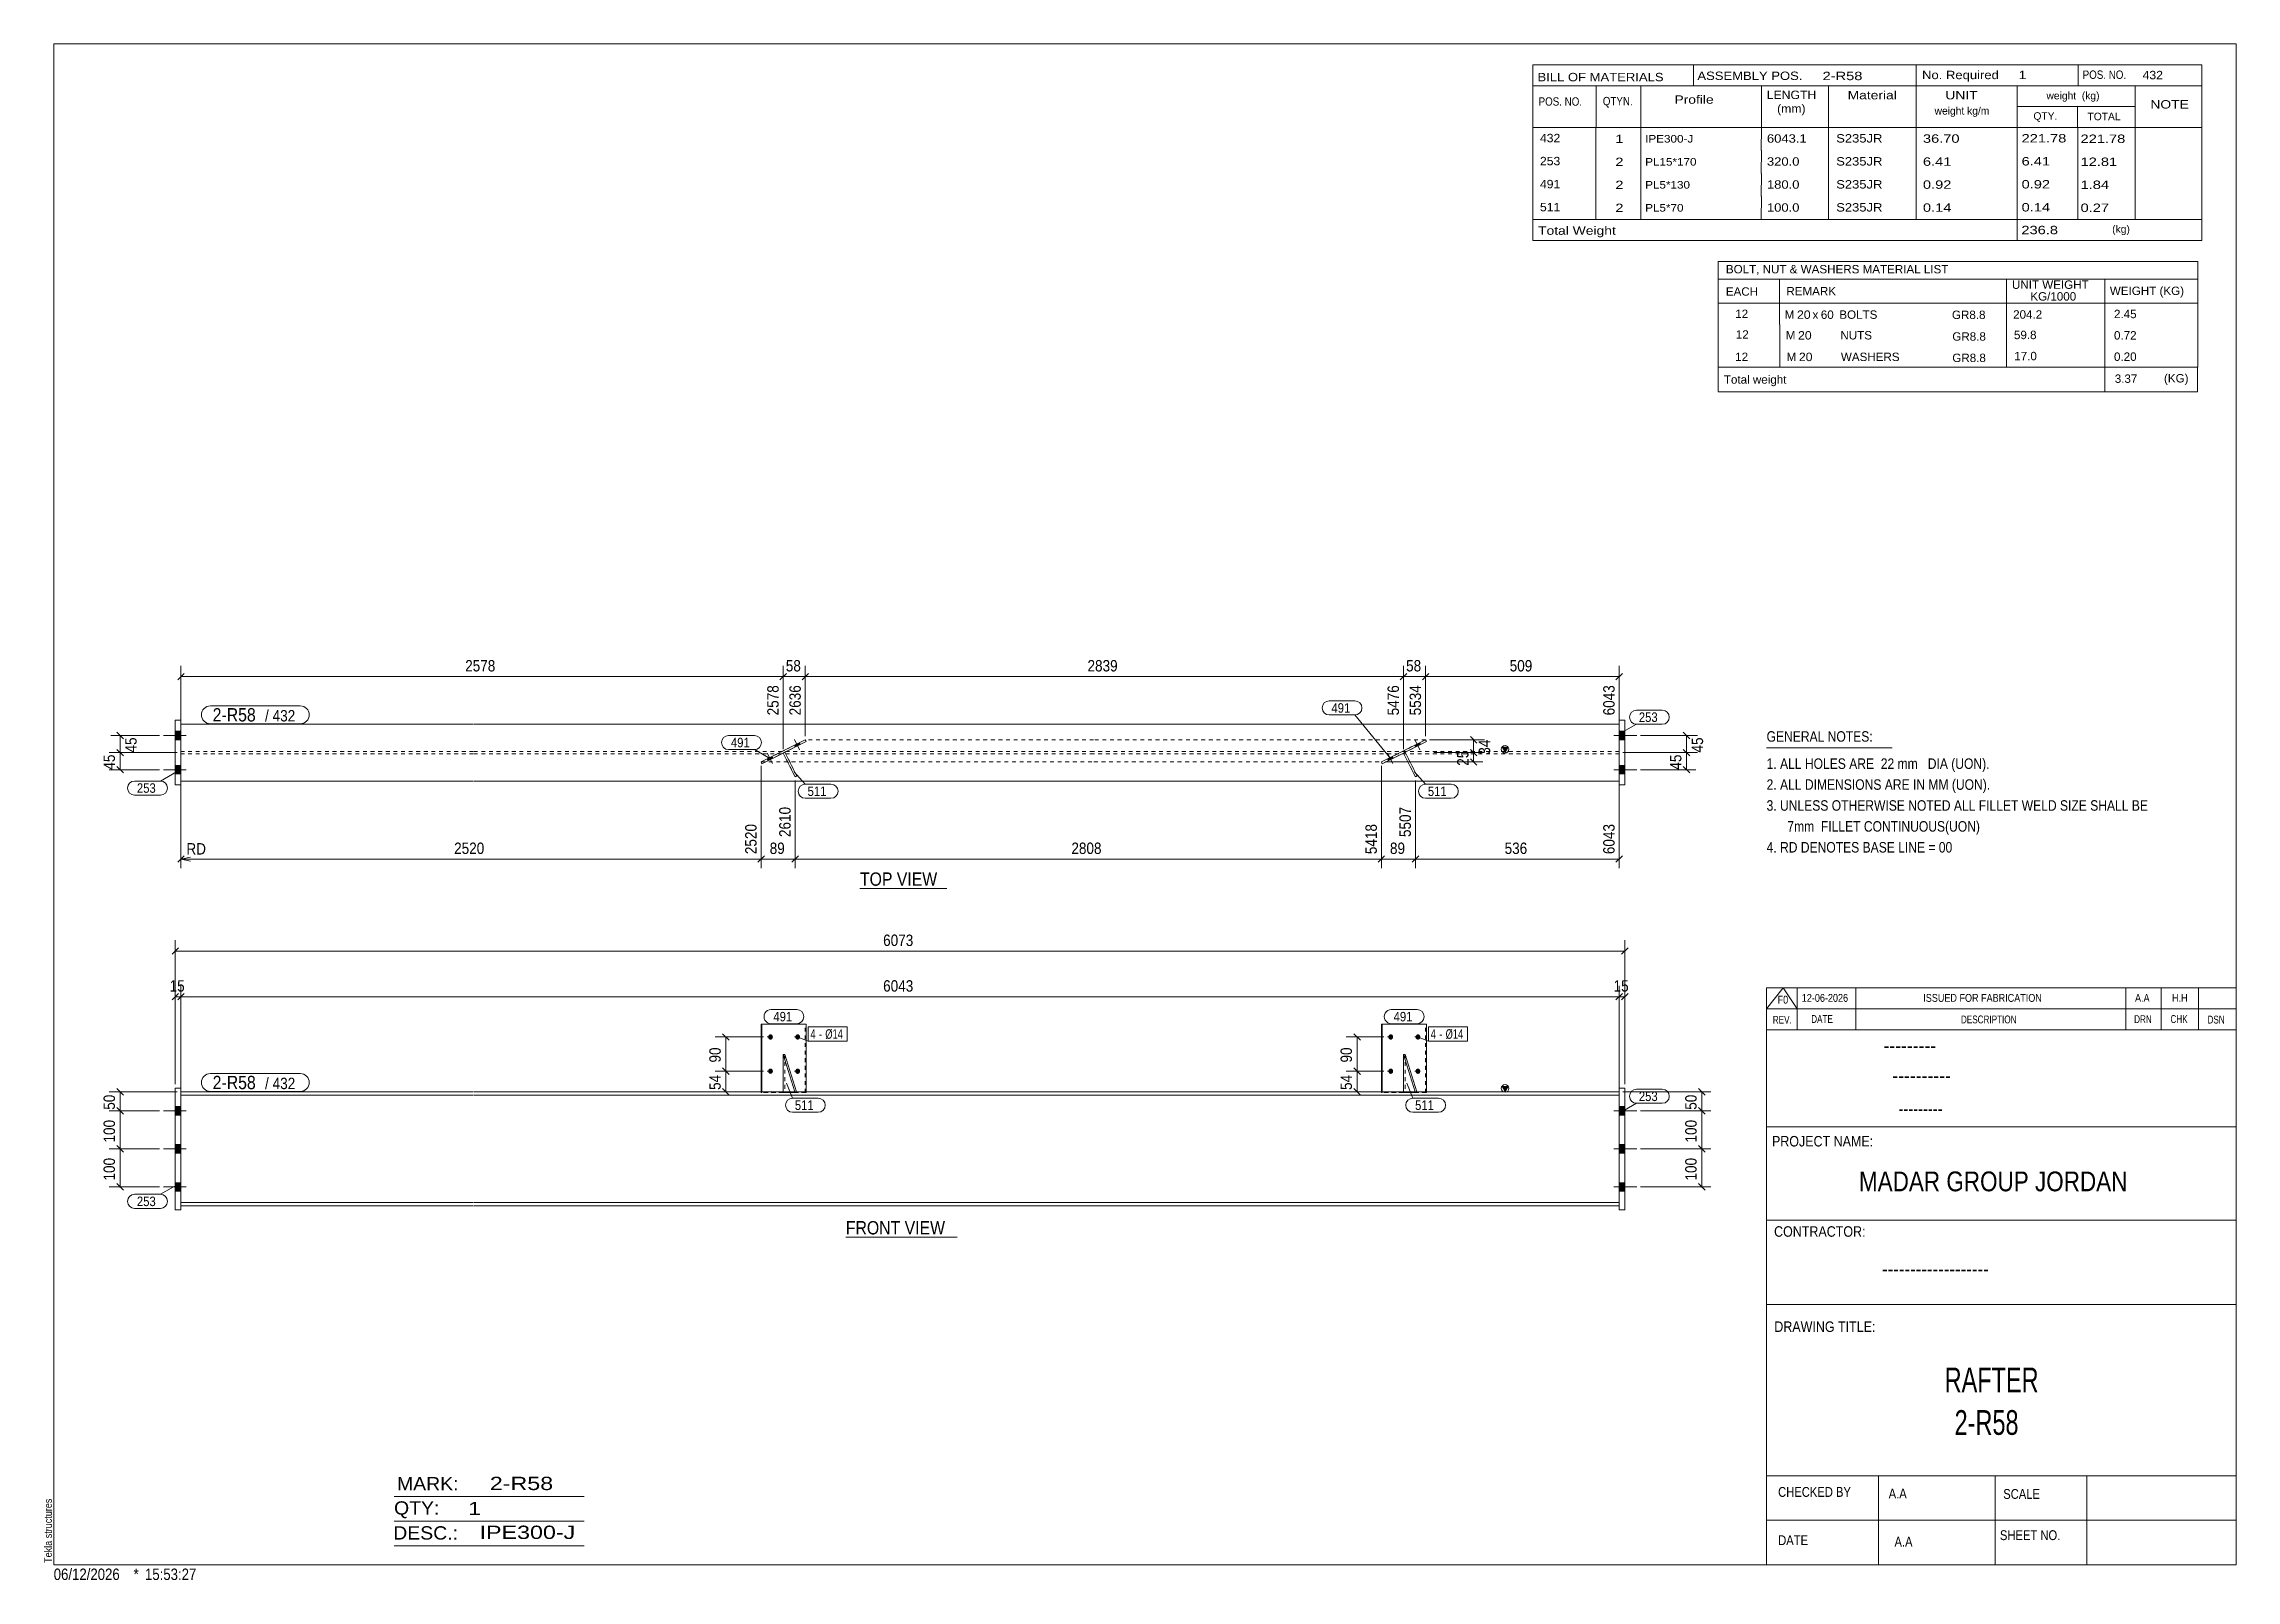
# Model space of a CAD drawing. Header units: millimetres. Extents: x 2 to 579, y 1 to 405.
import ezdxf

# ---------------------------------------------------------------- set-up
doc = ezdxf.new("R2010")
doc.units = ezdxf.units.MM
doc.linetypes.add('XKITLINE00', pattern=[0])
doc.linetypes.add('XKITLINE01', pattern=[4, 1, -1, 1, -1])
for name, color, linetype, lineweight in [('Bolt', 3, 'Continuous', 0), ('BoltMark', 7, 'Continuous', 0), ('Dimensions', 7, 'Continuous', 0), ('DrawingSheet', 5, 'Continuous', 0), ('GraphicObject', 6, 'Continuous', 0), ('OtherObjectType', 7, 'Continuous', 0), ('Part', 2, 'Continuous', 0), ('PartMark', 7, 'Continuous', 0)]:
    doc.layers.add(name, color=color, linetype=linetype, lineweight=lineweight)
doc.styles.add('@ARIAL_UNICODE_MS_BOLD', font='ARIAL.TTF')
doc.styles.add('ARIAL', font='ARIAL.TTF')
doc.styles.add('ARIAL_NARROW', font='ARIALN.TTF')
doc.styles.add('COMIC_SANS_MS_BOLD', font='COMICBD.TTF')
doc.styles.add('SWIS721_EX_BT', font='ARIAL.TTF')
doc.styles.add('SWISSE', font='ARIAL.TTF')

# ---------------------------------------------------------------- blocks, each defined once
blk = doc.blocks.new('*A1')
at = {"layer": 'Bolt'}
for points in [[(418.23, 123.29), (416.73, 123.29), (416.73, 125.49), (418.23, 125.49)], [(418.23, 123.29), (416.73, 123.29), (416.73, 125.49), (418.23, 125.49)], [(418.23, 113.29), (416.73, 113.29), (416.73, 115.49), (418.23, 115.49)], [(418.23, 113.29), (416.73, 113.29), (416.73, 115.49), (418.23, 115.49)], [(418.23, 103.29), (416.73, 103.29), (416.73, 105.49), (418.23, 105.49)], [(418.23, 103.29), (416.73, 103.29), (416.73, 105.49), (418.23, 105.49)]]:
    blk.add_hatch(color=3, dxfattribs=at).paths.add_polyline_path(points, flags=17)
at = {"layer": 'Bolt', "color": 3, "linetype": 'XKITLINE00', "lineweight": 0}
for p, q in [((421.33, 124.39), (415.33, 124.39)), ((421.33, 124.39), (415.33, 124.39)), ((418.23, 125.49), (416.73, 125.49)), ((418.23, 125.49), (416.73, 125.49)), ((418.23, 123.29), (416.73, 123.29)), ((418.23, 123.29), (416.73, 123.29)), ((418.23, 115.49), (416.73, 115.49)), ((418.23, 115.49), (416.73, 115.49)), ((421.33, 114.39), (415.33, 114.39)), ((421.33, 114.39), (415.33, 114.39)), ((418.23, 113.29), (416.73, 113.29)), ((418.23, 113.29), (416.73, 113.29)), ((421.33, 104.39), (415.33, 104.39)), ((421.33, 104.39), (415.33, 104.39)), ((418.23, 105.49), (416.73, 105.49)), ((418.23, 105.49), (416.73, 105.49)), ((418.23, 103.29), (416.73, 103.29)), ((418.23, 103.29), (416.73, 103.29))]:
    blk.add_line(p, q, dxfattribs=at)
blk = doc.blocks.new('*A2')
at = {"layer": 'Bolt'}
for points in [[(38.45, 123.29), (36.95, 123.29), (36.95, 125.49), (38.45, 125.49)], [(38.45, 123.29), (36.95, 123.29), (36.95, 125.49), (38.45, 125.49)], [(38.45, 113.29), (36.95, 113.29), (36.95, 115.49), (38.45, 115.49)], [(38.45, 113.29), (36.95, 113.29), (36.95, 115.49), (38.45, 115.49)], [(38.45, 103.29), (36.95, 103.29), (36.95, 105.49), (38.45, 105.49)], [(38.45, 103.29), (36.95, 103.29), (36.95, 105.49), (38.45, 105.49)]]:
    blk.add_hatch(color=3, dxfattribs=at).paths.add_polyline_path(points, flags=17)
at = {"layer": 'Bolt', "color": 3, "linetype": 'XKITLINE00', "lineweight": 0}
for p, q in [((33.85, 124.39), (39.85, 124.39)), ((33.85, 124.39), (39.85, 124.39)), ((36.95, 125.49), (38.45, 125.49)), ((36.95, 125.49), (38.45, 125.49)), ((36.95, 123.29), (38.45, 123.29)), ((36.95, 123.29), (38.45, 123.29)), ((36.95, 115.49), (38.45, 115.49)), ((36.95, 115.49), (38.45, 115.49)), ((33.85, 114.39), (39.85, 114.39)), ((33.85, 114.39), (39.85, 114.39)), ((36.95, 113.29), (38.45, 113.29)), ((36.95, 113.29), (38.45, 113.29)), ((33.85, 104.39), (39.85, 104.39)), ((33.85, 104.39), (39.85, 104.39)), ((36.95, 105.49), (38.45, 105.49)), ((36.95, 105.49), (38.45, 105.49)), ((36.95, 103.29), (38.45, 103.29)), ((36.95, 103.29), (38.45, 103.29))]:
    blk.add_line(p, q, dxfattribs=at)
blk = doc.blocks.new('*A3')
at = {"layer": 'Bolt'}
for points in [[(192.88, 143.85), (192.89, 143.88), (192.89, 143.91), (192.9, 143.95), (192.9, 143.98), (192.91, 144.01), (192.92, 144.05), (192.93, 144.08), (192.94, 144.11), (192.96, 144.14), (192.97, 144.17), (192.99, 144.2), (193.01, 144.23), (193.03, 144.26), (193.05, 144.28), (193.07, 144.31), (193.09, 144.33), (193.11, 144.35), (193.14, 144.37), (193.16, 144.39), (193.19, 144.41), (193.21, 144.43), (193.24, 144.44), (193.27, 144.46), (193.3, 144.47), (193.33, 144.48), (193.36, 144.49), (193.39, 144.5), (193.42, 144.5), (193.45, 144.51), (193.48, 144.51), (193.51, 144.51), (193.54, 144.51), (193.57, 144.51), (193.6, 144.5), (193.63, 144.5), (193.66, 144.49), (193.69, 144.48), (193.72, 144.47), (193.75, 144.46), (193.78, 144.44), (193.8, 144.43), (193.83, 144.41), (193.86, 144.39), (193.88, 144.37), (193.91, 144.35), (193.93, 144.33), (193.95, 144.31), (193.97, 144.28), (193.99, 144.26), (194.01, 144.23), (194.03, 144.2), (194.05, 144.17), (194.06, 144.14), (194.07, 144.11), (194.09, 144.08), (194.1, 144.05), (194.11, 144.01), (194.12, 143.98), (194.12, 143.95), (194.13, 143.91), (194.13, 143.88), (194.13, 143.85), (194.13, 143.81), (194.13, 143.78), (194.13, 143.74), (194.13, 143.71), (194.12, 143.67), (194.12, 143.64), (194.11, 143.61), (194.1, 143.58), (194.09, 143.54), (194.07, 143.51), (194.06, 143.48), (194.05, 143.45), (194.03, 143.42), (194.01, 143.39), (193.99, 143.37), (193.97, 143.34), (193.95, 143.32), (193.93, 143.29), (193.91, 143.27), (193.88, 143.25), (193.86, 143.23), (193.83, 143.21), (193.8, 143.19), (193.78, 143.18), (193.75, 143.16), (193.72, 143.15), (193.69, 143.14), (193.66, 143.13), (193.63, 143.12), (193.6, 143.12), (193.57, 143.11), (193.54, 143.11), (193.51, 143.11), (193.48, 143.11), (193.45, 143.11), (193.42, 143.12), (193.39, 143.12), (193.36, 143.13), (193.33, 143.14), (193.3, 143.15), (193.27, 143.16), (193.24, 143.18), (193.21, 143.19), (193.19, 143.21), (193.16, 143.23), (193.14, 143.25), (193.11, 143.27), (193.09, 143.29), (193.07, 143.32), (193.05, 143.34), (193.03, 143.37), (193.01, 143.39), (192.99, 143.42), (192.97, 143.45), (192.96, 143.48), (192.94, 143.51), (192.93, 143.54), (192.92, 143.58), (192.91, 143.61), (192.9, 143.64), (192.9, 143.67), (192.89, 143.71), (192.89, 143.74), (192.88, 143.78), (192.88, 143.81)], [(200.03, 143.85), (200.04, 143.88), (200.04, 143.91), (200.05, 143.95), (200.05, 143.98), (200.06, 144.01), (200.07, 144.05), (200.08, 144.08), (200.09, 144.11), (200.11, 144.14), (200.12, 144.17), (200.14, 144.2), (200.16, 144.23), (200.18, 144.26), (200.2, 144.28), (200.22, 144.31), (200.24, 144.33), (200.26, 144.35), (200.29, 144.37), (200.31, 144.39), (200.34, 144.41), (200.36, 144.43), (200.39, 144.44), (200.42, 144.46), (200.45, 144.47), (200.48, 144.48), (200.51, 144.49), (200.54, 144.5), (200.57, 144.5), (200.6, 144.51), (200.63, 144.51), (200.66, 144.51), (200.69, 144.51), (200.72, 144.51), (200.75, 144.5), (200.78, 144.5), (200.81, 144.49), (200.84, 144.48), (200.87, 144.47), (200.9, 144.46), (200.93, 144.44), (200.95, 144.43), (200.98, 144.41), (201.01, 144.39), (201.03, 144.37), (201.06, 144.35), (201.08, 144.33), (201.1, 144.31), (201.12, 144.28), (201.14, 144.26), (201.16, 144.23), (201.18, 144.2), (201.2, 144.17), (201.21, 144.14), (201.23, 144.11), (201.24, 144.08), (201.25, 144.05), (201.26, 144.01), (201.27, 143.98), (201.27, 143.95), (201.28, 143.91), (201.28, 143.88), (201.28, 143.85), (201.29, 143.81), (201.28, 143.78), (201.28, 143.74), (201.28, 143.71), (201.27, 143.67), (201.27, 143.64), (201.26, 143.61), (201.25, 143.58), (201.24, 143.54), (201.23, 143.51), (201.21, 143.48), (201.2, 143.45), (201.18, 143.42), (201.16, 143.39), (201.14, 143.37), (201.12, 143.34), (201.1, 143.32), (201.08, 143.29), (201.06, 143.27), (201.03, 143.25), (201.01, 143.23), (200.98, 143.21), (200.95, 143.19), (200.93, 143.18), (200.9, 143.16), (200.87, 143.15), (200.84, 143.14), (200.81, 143.13), (200.78, 143.12), (200.75, 143.12), (200.72, 143.11), (200.69, 143.11), (200.66, 143.11), (200.63, 143.11), (200.6, 143.11), (200.57, 143.12), (200.54, 143.12), (200.51, 143.13), (200.48, 143.14), (200.45, 143.15), (200.42, 143.16), (200.39, 143.18), (200.36, 143.19), (200.34, 143.21), (200.31, 143.23), (200.29, 143.25), (200.26, 143.27), (200.24, 143.29), (200.22, 143.32), (200.2, 143.34), (200.18, 143.37), (200.16, 143.39), (200.14, 143.42), (200.12, 143.45), (200.11, 143.48), (200.09, 143.51), (200.08, 143.54), (200.07, 143.58), (200.06, 143.61), (200.05, 143.64), (200.05, 143.67), (200.04, 143.71), (200.04, 143.74), (200.03, 143.78), (200.03, 143.81)], [(192.88, 134.85), (192.89, 134.88), (192.89, 134.91), (192.9, 134.95), (192.9, 134.98), (192.91, 135.01), (192.92, 135.05), (192.93, 135.08), (192.94, 135.11), (192.96, 135.14), (192.97, 135.17), (192.99, 135.2), (193.01, 135.23), (193.03, 135.26), (193.05, 135.28), (193.07, 135.31), (193.09, 135.33), (193.11, 135.35), (193.14, 135.37), (193.16, 135.39), (193.19, 135.41), (193.21, 135.43), (193.24, 135.44), (193.27, 135.46), (193.3, 135.47), (193.33, 135.48), (193.36, 135.49), (193.39, 135.5), (193.42, 135.5), (193.45, 135.51), (193.48, 135.51), (193.51, 135.51), (193.54, 135.51), (193.57, 135.51), (193.6, 135.5), (193.63, 135.5), (193.66, 135.49), (193.69, 135.48), (193.72, 135.47), (193.75, 135.46), (193.78, 135.44), (193.8, 135.43), (193.83, 135.41), (193.86, 135.39), (193.88, 135.37), (193.91, 135.35), (193.93, 135.33), (193.95, 135.31), (193.97, 135.28), (193.99, 135.26), (194.01, 135.23), (194.03, 135.2), (194.05, 135.17), (194.06, 135.14), (194.07, 135.11), (194.09, 135.08), (194.1, 135.05), (194.11, 135.01), (194.12, 134.98), (194.12, 134.95), (194.13, 134.91), (194.13, 134.88), (194.13, 134.85), (194.13, 134.81), (194.13, 134.78), (194.13, 134.74), (194.13, 134.71), (194.12, 134.67), (194.12, 134.64), (194.11, 134.61), (194.1, 134.58), (194.09, 134.54), (194.07, 134.51), (194.06, 134.48), (194.05, 134.45), (194.03, 134.42), (194.01, 134.39), (193.99, 134.37), (193.97, 134.34), (193.95, 134.32), (193.93, 134.29), (193.91, 134.27), (193.88, 134.25), (193.86, 134.23), (193.83, 134.21), (193.8, 134.19), (193.78, 134.18), (193.75, 134.16), (193.72, 134.15), (193.69, 134.14), (193.66, 134.13), (193.63, 134.12), (193.6, 134.12), (193.57, 134.11), (193.54, 134.11), (193.51, 134.11), (193.48, 134.11), (193.45, 134.11), (193.42, 134.12), (193.39, 134.12), (193.36, 134.13), (193.33, 134.14), (193.3, 134.15), (193.27, 134.16), (193.24, 134.18), (193.21, 134.19), (193.19, 134.21), (193.16, 134.23), (193.14, 134.25), (193.11, 134.27), (193.09, 134.29), (193.07, 134.32), (193.05, 134.34), (193.03, 134.37), (193.01, 134.39), (192.99, 134.42), (192.97, 134.45), (192.96, 134.48), (192.94, 134.51), (192.93, 134.54), (192.92, 134.58), (192.91, 134.61), (192.9, 134.64), (192.9, 134.67), (192.89, 134.71), (192.89, 134.74), (192.88, 134.78), (192.88, 134.81)], [(200.03, 134.85), (200.04, 134.88), (200.04, 134.91), (200.05, 134.95), (200.05, 134.98), (200.06, 135.01), (200.07, 135.05), (200.08, 135.08), (200.09, 135.11), (200.11, 135.14), (200.12, 135.17), (200.14, 135.2), (200.16, 135.23), (200.18, 135.26), (200.2, 135.28), (200.22, 135.31), (200.24, 135.33), (200.26, 135.35), (200.29, 135.37), (200.31, 135.39), (200.34, 135.41), (200.36, 135.43), (200.39, 135.44), (200.42, 135.46), (200.45, 135.47), (200.48, 135.48), (200.51, 135.49), (200.54, 135.5), (200.57, 135.5), (200.6, 135.51), (200.63, 135.51), (200.66, 135.51), (200.69, 135.51), (200.72, 135.51), (200.75, 135.5), (200.78, 135.5), (200.81, 135.49), (200.84, 135.48), (200.87, 135.47), (200.9, 135.46), (200.93, 135.44), (200.95, 135.43), (200.98, 135.41), (201.01, 135.39), (201.03, 135.37), (201.06, 135.35), (201.08, 135.33), (201.1, 135.31), (201.12, 135.28), (201.14, 135.26), (201.16, 135.23), (201.18, 135.2), (201.2, 135.17), (201.21, 135.14), (201.23, 135.11), (201.24, 135.08), (201.25, 135.05), (201.26, 135.01), (201.27, 134.98), (201.27, 134.95), (201.28, 134.91), (201.28, 134.88), (201.28, 134.85), (201.29, 134.81), (201.28, 134.78), (201.28, 134.74), (201.28, 134.71), (201.27, 134.67), (201.27, 134.64), (201.26, 134.61), (201.25, 134.58), (201.24, 134.54), (201.23, 134.51), (201.21, 134.48), (201.2, 134.45), (201.18, 134.42), (201.16, 134.39), (201.14, 134.37), (201.12, 134.34), (201.1, 134.32), (201.08, 134.29), (201.06, 134.27), (201.03, 134.25), (201.01, 134.23), (200.98, 134.21), (200.95, 134.19), (200.93, 134.18), (200.9, 134.16), (200.87, 134.15), (200.84, 134.14), (200.81, 134.13), (200.78, 134.12), (200.75, 134.12), (200.72, 134.11), (200.69, 134.11), (200.66, 134.11), (200.63, 134.11), (200.6, 134.11), (200.57, 134.12), (200.54, 134.12), (200.51, 134.13), (200.48, 134.14), (200.45, 134.15), (200.42, 134.16), (200.39, 134.18), (200.36, 134.19), (200.34, 134.21), (200.31, 134.23), (200.29, 134.25), (200.26, 134.27), (200.24, 134.29), (200.22, 134.32), (200.2, 134.34), (200.18, 134.37), (200.16, 134.39), (200.14, 134.42), (200.12, 134.45), (200.11, 134.48), (200.09, 134.51), (200.08, 134.54), (200.07, 134.58), (200.06, 134.61), (200.05, 134.64), (200.05, 134.67), (200.04, 134.71), (200.04, 134.74), (200.03, 134.78), (200.03, 134.81)]]:
    blk.add_hatch(color=3, dxfattribs=at).paths.add_polyline_path(points, flags=17)
at = {"layer": 'Bolt', "color": 3, "linetype": 'XKITLINE00', "lineweight": 0}
for p, q in [((194.03, 143.81), (192.68, 143.81)), ((201.18, 143.81), (199.83, 143.81)), ((194.03, 134.81), (192.68, 134.81)), ((201.18, 134.81), (199.83, 134.81))]:
    blk.add_line(p, q, dxfattribs=at)
blk = doc.blocks.new('*A4')
at = {"layer": 'Bolt'}
for points in [[(356.03, 143.85), (356.03, 143.88), (356.03, 143.91), (356.04, 143.95), (356.05, 143.98), (356.05, 144.01), (356.06, 144.05), (356.08, 144.08), (356.09, 144.11), (356.1, 144.14), (356.12, 144.17), (356.13, 144.2), (356.15, 144.23), (356.17, 144.26), (356.19, 144.28), (356.21, 144.31), (356.23, 144.33), (356.26, 144.35), (356.28, 144.37), (356.31, 144.39), (356.33, 144.41), (356.36, 144.43), (356.39, 144.44), (356.41, 144.46), (356.44, 144.47), (356.47, 144.48), (356.5, 144.49), (356.53, 144.5), (356.56, 144.5), (356.59, 144.51), (356.62, 144.51), (356.65, 144.51), (356.68, 144.51), (356.71, 144.51), (356.74, 144.5), (356.78, 144.5), (356.81, 144.49), (356.83, 144.48), (356.86, 144.47), (356.89, 144.46), (356.92, 144.44), (356.95, 144.43), (356.97, 144.41), (357, 144.39), (357.03, 144.37), (357.05, 144.35), (357.07, 144.33), (357.1, 144.31), (357.12, 144.28), (357.14, 144.26), (357.16, 144.23), (357.17, 144.2), (357.19, 144.17), (357.2, 144.14), (357.22, 144.11), (357.23, 144.08), (357.24, 144.05), (357.25, 144.01), (357.26, 143.98), (357.27, 143.95), (357.27, 143.91), (357.28, 143.88), (357.28, 143.85), (357.28, 143.81), (357.28, 143.78), (357.28, 143.74), (357.27, 143.71), (357.27, 143.67), (357.26, 143.64), (357.25, 143.61), (357.24, 143.58), (357.23, 143.54), (357.22, 143.51), (357.2, 143.48), (357.19, 143.45), (357.17, 143.42), (357.16, 143.39), (357.14, 143.37), (357.12, 143.34), (357.1, 143.32), (357.07, 143.29), (357.05, 143.27), (357.03, 143.25), (357, 143.23), (356.97, 143.21), (356.95, 143.19), (356.92, 143.18), (356.89, 143.16), (356.86, 143.15), (356.83, 143.14), (356.81, 143.13), (356.78, 143.12), (356.74, 143.12), (356.71, 143.11), (356.68, 143.11), (356.65, 143.11), (356.62, 143.11), (356.59, 143.11), (356.56, 143.12), (356.53, 143.12), (356.5, 143.13), (356.47, 143.14), (356.44, 143.15), (356.41, 143.16), (356.39, 143.18), (356.36, 143.19), (356.33, 143.21), (356.31, 143.23), (356.28, 143.25), (356.26, 143.27), (356.23, 143.29), (356.21, 143.32), (356.19, 143.34), (356.17, 143.37), (356.15, 143.39), (356.13, 143.42), (356.12, 143.45), (356.1, 143.48), (356.09, 143.51), (356.08, 143.54), (356.06, 143.58), (356.05, 143.61), (356.05, 143.64), (356.04, 143.67), (356.03, 143.71), (356.03, 143.74), (356.03, 143.78), (356.03, 143.81)], [(363.18, 143.85), (363.18, 143.88), (363.18, 143.91), (363.19, 143.95), (363.2, 143.98), (363.21, 144.01), (363.21, 144.05), (363.23, 144.08), (363.24, 144.11), (363.25, 144.14), (363.27, 144.17), (363.28, 144.2), (363.3, 144.23), (363.32, 144.26), (363.34, 144.28), (363.36, 144.31), (363.38, 144.33), (363.41, 144.35), (363.43, 144.37), (363.46, 144.39), (363.48, 144.41), (363.51, 144.43), (363.54, 144.44), (363.56, 144.46), (363.59, 144.47), (363.62, 144.48), (363.65, 144.49), (363.68, 144.5), (363.71, 144.5), (363.74, 144.51), (363.77, 144.51), (363.8, 144.51), (363.83, 144.51), (363.87, 144.51), (363.9, 144.5), (363.93, 144.5), (363.96, 144.49), (363.99, 144.48), (364.01, 144.47), (364.04, 144.46), (364.07, 144.44), (364.1, 144.43), (364.13, 144.41), (364.15, 144.39), (364.18, 144.37), (364.2, 144.35), (364.22, 144.33), (364.25, 144.31), (364.27, 144.28), (364.29, 144.26), (364.31, 144.23), (364.32, 144.2), (364.34, 144.17), (364.36, 144.14), (364.37, 144.11), (364.38, 144.08), (364.39, 144.05), (364.4, 144.01), (364.41, 143.98), (364.42, 143.95), (364.42, 143.91), (364.43, 143.88), (364.43, 143.85), (364.43, 143.81), (364.43, 143.78), (364.43, 143.74), (364.42, 143.71), (364.42, 143.67), (364.41, 143.64), (364.4, 143.61), (364.39, 143.58), (364.38, 143.54), (364.37, 143.51), (364.36, 143.48), (364.34, 143.45), (364.32, 143.42), (364.31, 143.39), (364.29, 143.37), (364.27, 143.34), (364.25, 143.32), (364.22, 143.29), (364.2, 143.27), (364.18, 143.25), (364.15, 143.23), (364.13, 143.21), (364.1, 143.19), (364.07, 143.18), (364.04, 143.16), (364.01, 143.15), (363.99, 143.14), (363.96, 143.13), (363.93, 143.12), (363.9, 143.12), (363.87, 143.11), (363.83, 143.11), (363.8, 143.11), (363.77, 143.11), (363.74, 143.11), (363.71, 143.12), (363.68, 143.12), (363.65, 143.13), (363.62, 143.14), (363.59, 143.15), (363.56, 143.16), (363.54, 143.18), (363.51, 143.19), (363.48, 143.21), (363.46, 143.23), (363.43, 143.25), (363.41, 143.27), (363.38, 143.29), (363.36, 143.32), (363.34, 143.34), (363.32, 143.37), (363.3, 143.39), (363.28, 143.42), (363.27, 143.45), (363.25, 143.48), (363.24, 143.51), (363.23, 143.54), (363.21, 143.58), (363.21, 143.61), (363.2, 143.64), (363.19, 143.67), (363.18, 143.71), (363.18, 143.74), (363.18, 143.78), (363.18, 143.81)], [(356.03, 134.85), (356.03, 134.88), (356.03, 134.91), (356.04, 134.95), (356.05, 134.98), (356.05, 135.01), (356.06, 135.05), (356.08, 135.08), (356.09, 135.11), (356.1, 135.14), (356.12, 135.17), (356.13, 135.2), (356.15, 135.23), (356.17, 135.26), (356.19, 135.28), (356.21, 135.31), (356.23, 135.33), (356.26, 135.35), (356.28, 135.37), (356.31, 135.39), (356.33, 135.41), (356.36, 135.43), (356.39, 135.44), (356.41, 135.46), (356.44, 135.47), (356.47, 135.48), (356.5, 135.49), (356.53, 135.5), (356.56, 135.5), (356.59, 135.51), (356.62, 135.51), (356.65, 135.51), (356.68, 135.51), (356.71, 135.51), (356.74, 135.5), (356.78, 135.5), (356.81, 135.49), (356.83, 135.48), (356.86, 135.47), (356.89, 135.46), (356.92, 135.44), (356.95, 135.43), (356.97, 135.41), (357, 135.39), (357.03, 135.37), (357.05, 135.35), (357.07, 135.33), (357.1, 135.31), (357.12, 135.28), (357.14, 135.26), (357.16, 135.23), (357.17, 135.2), (357.19, 135.17), (357.2, 135.14), (357.22, 135.11), (357.23, 135.08), (357.24, 135.05), (357.25, 135.01), (357.26, 134.98), (357.27, 134.95), (357.27, 134.91), (357.28, 134.88), (357.28, 134.85), (357.28, 134.81), (357.28, 134.78), (357.28, 134.74), (357.27, 134.71), (357.27, 134.67), (357.26, 134.64), (357.25, 134.61), (357.24, 134.58), (357.23, 134.54), (357.22, 134.51), (357.2, 134.48), (357.19, 134.45), (357.17, 134.42), (357.16, 134.39), (357.14, 134.37), (357.12, 134.34), (357.1, 134.32), (357.07, 134.29), (357.05, 134.27), (357.03, 134.25), (357, 134.23), (356.97, 134.21), (356.95, 134.19), (356.92, 134.18), (356.89, 134.16), (356.86, 134.15), (356.83, 134.14), (356.81, 134.13), (356.78, 134.12), (356.74, 134.12), (356.71, 134.11), (356.68, 134.11), (356.65, 134.11), (356.62, 134.11), (356.59, 134.11), (356.56, 134.12), (356.53, 134.12), (356.5, 134.13), (356.47, 134.14), (356.44, 134.15), (356.41, 134.16), (356.39, 134.18), (356.36, 134.19), (356.33, 134.21), (356.31, 134.23), (356.28, 134.25), (356.26, 134.27), (356.23, 134.29), (356.21, 134.32), (356.19, 134.34), (356.17, 134.37), (356.15, 134.39), (356.13, 134.42), (356.12, 134.45), (356.1, 134.48), (356.09, 134.51), (356.08, 134.54), (356.06, 134.58), (356.05, 134.61), (356.05, 134.64), (356.04, 134.67), (356.03, 134.71), (356.03, 134.74), (356.03, 134.78), (356.03, 134.81)], [(363.18, 134.85), (363.18, 134.88), (363.18, 134.91), (363.19, 134.95), (363.2, 134.98), (363.21, 135.01), (363.21, 135.05), (363.23, 135.08), (363.24, 135.11), (363.25, 135.14), (363.27, 135.17), (363.28, 135.2), (363.3, 135.23), (363.32, 135.26), (363.34, 135.28), (363.36, 135.31), (363.38, 135.33), (363.41, 135.35), (363.43, 135.37), (363.46, 135.39), (363.48, 135.41), (363.51, 135.43), (363.54, 135.44), (363.56, 135.46), (363.59, 135.47), (363.62, 135.48), (363.65, 135.49), (363.68, 135.5), (363.71, 135.5), (363.74, 135.51), (363.77, 135.51), (363.8, 135.51), (363.83, 135.51), (363.87, 135.51), (363.9, 135.5), (363.93, 135.5), (363.96, 135.49), (363.99, 135.48), (364.01, 135.47), (364.04, 135.46), (364.07, 135.44), (364.1, 135.43), (364.13, 135.41), (364.15, 135.39), (364.18, 135.37), (364.2, 135.35), (364.22, 135.33), (364.25, 135.31), (364.27, 135.28), (364.29, 135.26), (364.31, 135.23), (364.32, 135.2), (364.34, 135.17), (364.36, 135.14), (364.37, 135.11), (364.38, 135.08), (364.39, 135.05), (364.4, 135.01), (364.41, 134.98), (364.42, 134.95), (364.42, 134.91), (364.43, 134.88), (364.43, 134.85), (364.43, 134.81), (364.43, 134.78), (364.43, 134.74), (364.42, 134.71), (364.42, 134.67), (364.41, 134.64), (364.4, 134.61), (364.39, 134.58), (364.38, 134.54), (364.37, 134.51), (364.36, 134.48), (364.34, 134.45), (364.32, 134.42), (364.31, 134.39), (364.29, 134.37), (364.27, 134.34), (364.25, 134.32), (364.22, 134.29), (364.2, 134.27), (364.18, 134.25), (364.15, 134.23), (364.13, 134.21), (364.1, 134.19), (364.07, 134.18), (364.04, 134.16), (364.01, 134.15), (363.99, 134.14), (363.96, 134.13), (363.93, 134.12), (363.9, 134.12), (363.87, 134.11), (363.83, 134.11), (363.8, 134.11), (363.77, 134.11), (363.74, 134.11), (363.71, 134.12), (363.68, 134.12), (363.65, 134.13), (363.62, 134.14), (363.59, 134.15), (363.56, 134.16), (363.54, 134.18), (363.51, 134.19), (363.48, 134.21), (363.46, 134.23), (363.43, 134.25), (363.41, 134.27), (363.38, 134.29), (363.36, 134.32), (363.34, 134.34), (363.32, 134.37), (363.3, 134.39), (363.28, 134.42), (363.27, 134.45), (363.25, 134.48), (363.24, 134.51), (363.23, 134.54), (363.21, 134.58), (363.21, 134.61), (363.2, 134.64), (363.19, 134.67), (363.18, 134.71), (363.18, 134.74), (363.18, 134.78), (363.18, 134.81)]]:
    blk.add_hatch(color=3, dxfattribs=at).paths.add_polyline_path(points, flags=17)
at = {"layer": 'Bolt', "color": 3, "linetype": 'XKITLINE00', "lineweight": 0}
for p, q in [((357.17, 143.81), (355.83, 143.81)), ((364.32, 143.81), (362.98, 143.81)), ((357.17, 134.81), (355.83, 134.81)), ((364.32, 134.81), (362.98, 134.81))]:
    blk.add_line(p, q, dxfattribs=at)
blk = doc.blocks.new('*A5')
at = {"layer": 'Part'}
blk.add_hatch(color=2, dxfattribs=at).paths.add_polyline_path([(385.93, 130.79), (387.53, 130.79), (386.73, 129.39)], flags=17)
at = {"layer": 'Part', "color": 2, "linetype": 'XKITLINE00', "lineweight": 0}
for p, q in [((115.35, 129.39), (38.45, 129.39)), ((115.35, 128.49), (38.45, 128.49)), ((278.49, 129.39), (115.45, 129.39)), ((278.49, 128.49), (115.45, 128.49)), ((416.73, 129.39), (278.59, 129.39)), ((416.73, 128.49), (278.59, 128.49)), ((386.73, 129.39), (385.93, 130.79)), ((385.93, 130.79), (387.53, 130.79)), ((387.53, 130.79), (386.73, 129.39)), ((115.35, 100.29), (38.45, 100.29)), ((115.35, 99.39), (38.45, 99.39)), ((278.49, 100.29), (115.45, 100.29)), ((278.49, 99.39), (115.45, 99.39)), ((416.73, 100.29), (278.59, 100.29)), ((416.73, 99.39), (278.59, 99.39))]:
    blk.add_line(p, q, dxfattribs=at)
at = {"layer": 'Part', "color": 7, "linetype": 'XKITLINE01', "lineweight": 0}
for p, q in [((38.45, 99.39), (38.45, 129.39)), ((416.73, 99.39), (416.73, 129.39))]:
    blk.add_line(p, q, dxfattribs=at)
at = {"layer": 'Part', "color": 2, "linetype": 'XKITLINE00', "lineweight": 0}
blk.add_circle((386.73, 130.29), 1, dxfattribs=at)
blk = doc.blocks.new('*A6')
at = {"layer": 'Part', "color": 2, "linetype": 'XKITLINE00', "lineweight": 0}
for p, q in [((416.73, 130.39), (418.23, 130.39)), ((416.73, 130.39), (416.73, 98.39)), ((418.23, 98.39), (418.23, 130.39)), ((418.23, 98.39), (416.73, 98.39)), ((416.73, 98.39), (416.73, 98.39)), ((418.23, 98.39), (418.23, 98.39))]:
    blk.add_line(p, q, dxfattribs=at)
at = {"layer": 'Part', "color": 7, "linetype": 'XKITLINE01', "lineweight": 0}
for p, q in [((416.73, 130.39), (416.73, 130.39)), ((418.23, 130.39), (416.73, 130.39)), ((418.23, 130.39), (418.23, 130.39)), ((416.73, 98.39), (418.23, 98.39))]:
    blk.add_line(p, q, dxfattribs=at)
blk = doc.blocks.new('*A7')
at = {"layer": 'Part', "color": 2, "linetype": 'XKITLINE00', "lineweight": 0}
for p, q in [((36.95, 130.39), (36.95, 98.39)), ((38.45, 130.39), (36.95, 130.39)), ((38.45, 98.39), (38.45, 130.39)), ((38.45, 98.39), (36.95, 98.39)), ((36.95, 98.39), (36.95, 98.39)), ((38.45, 98.39), (38.45, 98.39))]:
    blk.add_line(p, q, dxfattribs=at)
at = {"layer": 'Part', "color": 7, "linetype": 'XKITLINE01', "lineweight": 0}
for p, q in [((36.95, 130.39), (36.95, 130.39)), ((38.45, 130.39), (36.95, 130.39)), ((36.95, 98.39), (38.45, 98.39))]:
    blk.add_line(p, q, dxfattribs=at)
blk = doc.blocks.new('*A8')
at = {"layer": 'Part', "color": 2, "linetype": 'XKITLINE00', "lineweight": 0}
for p, q in [((191.05, 147.21), (191.05, 129.39)), ((191.27, 147.21), (191.05, 147.21)), ((202.89, 147.21), (191.27, 147.21)), ((191.27, 147.21), (191.27, 129.39)), ((202.89, 147.21), (202.89, 129.39))]:
    blk.add_line(p, q, dxfattribs=at)
at = {"layer": 'Part', "color": 7, "linetype": 'XKITLINE01', "lineweight": 0}
for p, q in [((202.67, 147.21), (191.05, 147.21)), ((202.67, 129.21), (202.67, 147.21)), ((202.67, 147.21), (202.89, 147.21)), ((191.05, 129.39), (191.05, 129.21)), ((202.67, 129.21), (191.05, 129.21)), ((191.05, 129.21), (191.27, 129.21)), ((191.27, 129.39), (191.27, 129.21)), ((202.89, 129.21), (191.27, 129.21)), ((202.89, 129.21), (202.67, 129.21)), ((202.89, 129.39), (202.89, 129.21))]:
    blk.add_line(p, q, dxfattribs=at)
blk = doc.blocks.new('*A9')
at = {"layer": 'Part', "color": 2, "linetype": 'XKITLINE00', "lineweight": 0}
for p, q in [((199.94, 129.39), (196.86, 139.21)), ((196.86, 139.21), (196.86, 129.39)), ((196.86, 139.21), (197.31, 139.21)), ((200.39, 129.39), (197.31, 139.21))]:
    blk.add_line(p, q, dxfattribs=at)
at = {"layer": 'Part', "color": 7, "linetype": 'XKITLINE01', "lineweight": 0}
for p, q in [((197.31, 139.21), (197.31, 129.21)), ((196.86, 129.39), (196.86, 129.21)), ((196.86, 129.21), (200, 129.21)), ((196.86, 129.21), (197.31, 129.21)), ((200.45, 129.21), (197.31, 129.21)), ((200, 129.21), (199.94, 129.39)), ((200, 129.21), (200.45, 129.21)), ((200.45, 129.21), (200.39, 129.39))]:
    blk.add_line(p, q, dxfattribs=at)
blk = doc.blocks.new('*A10')
at = {"layer": 'Part', "color": 2, "linetype": 'XKITLINE00', "lineweight": 0}
for p, q in [((354.19, 147.21), (354.19, 129.39)), ((354.42, 147.21), (354.19, 147.21)), ((366.04, 147.21), (354.42, 147.21)), ((354.42, 147.21), (354.42, 129.39)), ((366.04, 147.21), (366.04, 129.39))]:
    blk.add_line(p, q, dxfattribs=at)
at = {"layer": 'Part', "color": 7, "linetype": 'XKITLINE01', "lineweight": 0}
for p, q in [((365.81, 147.21), (354.19, 147.21)), ((365.81, 129.21), (365.81, 147.21)), ((365.81, 147.21), (366.04, 147.21)), ((354.19, 129.39), (354.19, 129.21)), ((365.81, 129.21), (354.19, 129.21)), ((354.19, 129.21), (354.42, 129.21)), ((354.42, 129.39), (354.42, 129.21)), ((366.04, 129.21), (354.42, 129.21)), ((366.04, 129.21), (365.81, 129.21)), ((366.04, 129.39), (366.04, 129.21))]:
    blk.add_line(p, q, dxfattribs=at)
blk = doc.blocks.new('*A11')
at = {"layer": 'Part', "color": 2, "linetype": 'XKITLINE00', "lineweight": 0}
for p, q in [((363.09, 129.39), (360.01, 139.21)), ((360.01, 139.21), (360.01, 129.39)), ((360.01, 139.21), (360.45, 139.21)), ((363.53, 129.39), (360.45, 139.21))]:
    blk.add_line(p, q, dxfattribs=at)
at = {"layer": 'Part', "color": 7, "linetype": 'XKITLINE01', "lineweight": 0}
for p, q in [((360.45, 139.21), (360.45, 129.21)), ((360.01, 129.39), (360.01, 129.21)), ((360.01, 129.21), (363.14, 129.21)), ((360.01, 129.21), (360.45, 129.21)), ((363.59, 129.21), (360.45, 129.21)), ((363.14, 129.21), (363.09, 129.39)), ((363.14, 129.21), (363.59, 129.21)), ((363.59, 129.21), (363.53, 129.39))]:
    blk.add_line(p, q, dxfattribs=at)
blk = doc.blocks.new('*A12')
at = {"layer": 'Bolt'}
for points in [[(416.73, 224.2), (418.23, 224.2), (418.23, 221.99), (416.73, 221.99)], [(416.73, 224.19), (418.23, 224.19), (418.23, 221.99), (416.73, 221.99)], [(416.73, 224.19), (418.23, 224.19), (418.23, 221.99), (416.73, 221.99)], [(416.73, 215.2), (418.23, 215.2), (418.23, 212.99), (416.73, 212.99)], [(416.73, 215.19), (418.23, 215.19), (418.23, 212.99), (416.73, 212.99)], [(416.73, 215.19), (418.23, 215.19), (418.23, 212.99), (416.73, 212.99)]]:
    blk.add_hatch(color=3, dxfattribs=at).paths.add_polyline_path(points, flags=17)
at = {"layer": 'Bolt', "color": 3, "linetype": 'XKITLINE00', "lineweight": 0}
for p, q in [((421.33, 223.09), (415.33, 223.09)), ((421.33, 223.09), (415.33, 223.09)), ((421.33, 223.09), (415.33, 223.09)), ((418.23, 224.2), (416.73, 224.2)), ((418.23, 224.19), (416.73, 224.19)), ((418.23, 224.19), (416.73, 224.19)), ((418.23, 221.99), (416.73, 221.99)), ((418.23, 221.99), (416.73, 221.99)), ((418.23, 221.99), (416.73, 221.99)), ((421.33, 214.09), (415.33, 214.09)), ((421.33, 214.09), (415.33, 214.09)), ((421.33, 214.09), (415.33, 214.09)), ((418.23, 215.2), (416.73, 215.2)), ((418.23, 215.19), (416.73, 215.19)), ((418.23, 215.19), (416.73, 215.19)), ((418.23, 212.99), (416.73, 212.99)), ((418.23, 212.99), (416.73, 212.99)), ((418.23, 212.99), (416.73, 212.99))]:
    blk.add_line(p, q, dxfattribs=at)
blk = doc.blocks.new('*A13')
at = {"layer": 'Bolt'}
for points in [[(36.95, 224.2), (38.45, 224.2), (38.45, 221.99), (36.95, 221.99)], [(36.95, 224.19), (38.45, 224.19), (38.45, 221.99), (36.95, 221.99)], [(36.95, 224.19), (38.45, 224.19), (38.45, 221.99), (36.95, 221.99)], [(36.95, 215.2), (38.45, 215.2), (38.45, 212.99), (36.95, 212.99)], [(36.95, 215.19), (38.45, 215.19), (38.45, 212.99), (36.95, 212.99)], [(36.95, 215.19), (38.45, 215.19), (38.45, 212.99), (36.95, 212.99)]]:
    blk.add_hatch(color=3, dxfattribs=at).paths.add_polyline_path(points, flags=17)
at = {"layer": 'Bolt', "color": 3, "linetype": 'XKITLINE00', "lineweight": 0}
for p, q in [((33.85, 223.09), (39.85, 223.09)), ((33.85, 223.09), (39.85, 223.09)), ((33.85, 223.09), (39.85, 223.09)), ((36.95, 224.2), (38.45, 224.2)), ((36.95, 224.19), (38.45, 224.19)), ((36.95, 224.19), (38.45, 224.19)), ((36.95, 221.99), (38.45, 221.99)), ((36.95, 221.99), (38.45, 221.99)), ((36.95, 221.99), (38.45, 221.99)), ((33.85, 214.09), (39.85, 214.09)), ((33.85, 214.09), (39.85, 214.09)), ((33.85, 214.09), (39.85, 214.09)), ((36.95, 215.2), (38.45, 215.2)), ((36.95, 215.19), (38.45, 215.19)), ((36.95, 215.19), (38.45, 215.19)), ((36.95, 212.99), (38.45, 212.99)), ((36.95, 212.99), (38.45, 212.99)), ((36.95, 212.99), (38.45, 212.99))]:
    blk.add_line(p, q, dxfattribs=at)
blk = doc.blocks.new('*A14')
at = {"layer": 'Bolt'}
for points in [[(200.03, 220.07), (199.81, 220.52), (201.06, 221.15), (201.29, 220.7)], [(200.03, 220.07), (199.81, 220.52), (201.06, 221.15), (201.29, 220.7)], [(192.88, 216.49), (192.66, 216.93), (193.91, 217.56), (194.13, 217.12)], [(192.88, 216.49), (192.66, 216.93), (193.91, 217.56), (194.13, 217.11)]]:
    blk.add_hatch(color=3, dxfattribs=at).paths.add_polyline_path(points, flags=17)
at = {"layer": 'Bolt', "color": 3, "linetype": 'XKITLINE00', "lineweight": 0}
for p, q in [((200.03, 220.07), (199.81, 220.52)), ((200.03, 220.07), (199.81, 220.52)), ((201.18, 219.35), (199.83, 222.03)), ((201.18, 219.35), (199.83, 222.03)), ((201.29, 220.7), (201.06, 221.15)), ((201.29, 220.7), (201.06, 221.15)), ((192.88, 216.49), (192.66, 216.93)), ((192.88, 216.49), (192.66, 216.93)), ((194.03, 215.76), (192.68, 218.45)), ((194.03, 215.76), (192.68, 218.45)), ((194.13, 217.12), (193.91, 217.56)), ((194.13, 217.11), (193.91, 217.56))]:
    blk.add_line(p, q, dxfattribs=at)
blk = doc.blocks.new('*A15')
at = {"layer": 'Bolt'}
for points in [[(363.18, 220.07), (362.95, 220.52), (364.21, 221.15), (364.43, 220.7)], [(363.18, 220.07), (362.95, 220.52), (364.21, 221.15), (364.43, 220.7)], [(356.03, 216.49), (355.8, 216.93), (357.05, 217.56), (357.28, 217.12)], [(356.03, 216.49), (355.8, 216.93), (357.05, 217.56), (357.28, 217.11)]]:
    blk.add_hatch(color=3, dxfattribs=at).paths.add_polyline_path(points, flags=17)
at = {"layer": 'Bolt', "color": 3, "linetype": 'XKITLINE00', "lineweight": 0}
for p, q in [((363.18, 220.07), (362.95, 220.52)), ((363.18, 220.07), (362.95, 220.52)), ((364.32, 219.35), (362.98, 222.03)), ((364.32, 219.35), (362.98, 222.03)), ((364.43, 220.7), (364.21, 221.15)), ((364.43, 220.7), (364.21, 221.15)), ((356.03, 216.49), (355.8, 216.93)), ((356.03, 216.49), (355.8, 216.93)), ((357.17, 215.76), (355.83, 218.45)), ((357.17, 215.76), (355.83, 218.45)), ((357.28, 217.12), (357.05, 217.56)), ((357.28, 217.11), (357.05, 217.56))]:
    blk.add_line(p, q, dxfattribs=at)
blk = doc.blocks.new('*A16')
at = {"layer": 'Part'}
blk.add_hatch(color=2, dxfattribs=at).paths.add_polyline_path([(385.93, 219.99), (387.53, 219.99), (386.73, 218.59)], flags=17)
at = {"layer": 'Part', "color": 2, "linetype": 'XKITLINE00', "lineweight": 0}
for p, q in [((115.35, 226.09), (38.45, 226.09)), ((278.49, 226.09), (115.45, 226.09)), ((416.73, 226.09), (278.59, 226.09)), ((386.73, 218.59), (385.93, 219.99)), ((385.93, 219.99), (387.53, 219.99)), ((387.53, 219.99), (386.73, 218.59)), ((115.35, 211.09), (38.45, 211.09)), ((278.49, 211.09), (115.45, 211.09)), ((416.73, 211.09), (278.59, 211.09))]:
    blk.add_line(p, q, dxfattribs=at)
at = {"layer": 'Part', "color": 7, "linetype": 'XKITLINE01', "lineweight": 0}
for p, q in [((38.45, 226.09), (38.45, 211.09)), ((416.73, 226.09), (416.73, 211.09)), ((115.35, 218.92), (38.45, 218.92)), ((115.35, 218.27), (38.45, 218.27)), ((278.49, 218.92), (115.45, 218.92)), ((278.49, 218.27), (115.45, 218.27)), ((416.73, 218.92), (278.59, 218.92)), ((416.73, 218.27), (278.59, 218.27))]:
    blk.add_line(p, q, dxfattribs=at)
at = {"layer": 'Part', "color": 2, "linetype": 'XKITLINE00', "lineweight": 0}
blk.add_circle((386.73, 219.49), 1, dxfattribs=at)
blk = doc.blocks.new('*A17')
at = {"layer": 'Part', "color": 2, "linetype": 'XKITLINE00', "lineweight": 0}
for p, q in [((416.73, 227.09), (416.73, 227.1)), ((416.73, 210.09), (416.73, 227.09)), ((418.23, 227.09), (416.73, 227.09)), ((418.23, 227.1), (418.23, 227.09)), ((418.23, 210.09), (418.23, 227.09)), ((416.73, 210.1), (416.73, 210.09)), ((416.73, 210.09), (418.23, 210.09)), ((418.23, 210.1), (418.23, 210.09))]:
    blk.add_line(p, q, dxfattribs=at)
at = {"layer": 'Part', "color": 7, "linetype": 'XKITLINE01', "lineweight": 0}
for p, q in [((416.73, 227.1), (418.23, 227.1)), ((416.73, 210.1), (418.23, 210.1))]:
    blk.add_line(p, q, dxfattribs=at)
blk = doc.blocks.new('*A18')
at = {"layer": 'Part', "color": 2, "linetype": 'XKITLINE00', "lineweight": 0}
for p, q in [((36.95, 227.1), (36.95, 227.09)), ((36.95, 227.09), (38.45, 227.09)), ((36.95, 227.09), (36.95, 210.09)), ((38.45, 227.1), (38.45, 227.09)), ((38.45, 227.09), (38.45, 210.09)), ((36.95, 210.09), (36.95, 210.1)), ((36.95, 210.09), (38.45, 210.09)), ((38.45, 210.09), (38.45, 210.1))]:
    blk.add_line(p, q, dxfattribs=at)
at = {"layer": 'Part', "color": 7, "linetype": 'XKITLINE01', "lineweight": 0}
for p, q in [((36.95, 227.1), (38.45, 227.1)), ((36.95, 227.1), (36.95, 227.1)), ((36.95, 210.1), (38.45, 210.1))]:
    blk.add_line(p, q, dxfattribs=at)
blk = doc.blocks.new('*A19')
at = {"layer": 'Part', "color": 2, "linetype": 'XKITLINE00', "lineweight": 0}
for p, q in [((202.67, 221.96), (191.05, 216.13)), ((202.89, 221.51), (191.27, 215.68)), ((202.67, 221.96), (202.67, 221.96)), ((202.67, 221.96), (202.89, 221.51)), ((202.89, 221.51), (202.89, 221.51)), ((191.05, 216.13), (191.05, 216.13)), ((191.27, 215.68), (191.05, 216.13)), ((191.27, 215.68), (191.27, 215.68))]:
    blk.add_line(p, q, dxfattribs=at)
at = {"layer": 'Part', "color": 7, "linetype": 'XKITLINE01', "lineweight": 0}
for p, q in [((202.67, 221.96), (191.05, 216.13)), ((202.89, 221.51), (191.27, 215.68)), ((202.89, 221.51), (202.67, 221.96)), ((191.05, 216.13), (191.27, 215.68))]:
    blk.add_line(p, q, dxfattribs=at)
blk = doc.blocks.new('*A20')
at = {"layer": 'Part', "color": 7, "linetype": 'XKITLINE01', "lineweight": 0}
for p, q in [((196.86, 218.48), (197.31, 218.71)), ((196.86, 218.48), (197.31, 218.71)), ((200, 212.23), (196.86, 218.48)), ((196.86, 218.48), (196.86, 218.48)), ((200.45, 212.45), (197.31, 218.71)), ((197.31, 218.71), (197.31, 218.71)), ((200, 212.23), (200.45, 212.45))]:
    blk.add_line(p, q, dxfattribs=at)
at = {"layer": 'Part', "color": 2, "linetype": 'XKITLINE00', "lineweight": 0}
for p, q in [((199.94, 212.34), (196.86, 218.48)), ((197.31, 218.71), (200.39, 212.56))]:
    blk.add_line(p, q, dxfattribs=at)
blk = doc.blocks.new('*A21')
at = {"layer": 'Part', "color": 2, "linetype": 'XKITLINE00', "lineweight": 0}
for p, q in [((365.81, 221.96), (354.19, 216.13)), ((366.04, 221.51), (354.42, 215.68)), ((365.81, 221.96), (365.81, 221.96)), ((365.81, 221.96), (366.04, 221.51)), ((366.04, 221.51), (366.04, 221.51)), ((354.19, 216.13), (354.19, 216.13)), ((354.42, 215.68), (354.19, 216.13)), ((354.42, 215.68), (354.42, 215.68))]:
    blk.add_line(p, q, dxfattribs=at)
at = {"layer": 'Part', "color": 7, "linetype": 'XKITLINE01', "lineweight": 0}
for p, q in [((365.81, 221.96), (354.19, 216.13)), ((366.04, 221.51), (354.42, 215.68)), ((366.04, 221.51), (365.81, 221.96)), ((354.19, 216.13), (354.42, 215.68))]:
    blk.add_line(p, q, dxfattribs=at)
blk = doc.blocks.new('*A22')
at = {"layer": 'Part', "color": 7, "linetype": 'XKITLINE01', "lineweight": 0}
for p, q in [((360.01, 218.48), (360.45, 218.71)), ((360.01, 218.48), (360.45, 218.71)), ((363.14, 212.23), (360.01, 218.48)), ((360.01, 218.48), (360.01, 218.48)), ((363.59, 212.45), (360.45, 218.71)), ((360.45, 218.71), (360.45, 218.71)), ((363.14, 212.23), (363.59, 212.45))]:
    blk.add_line(p, q, dxfattribs=at)
at = {"layer": 'Part', "color": 2, "linetype": 'XKITLINE00', "lineweight": 0}
for p, q in [((363.09, 212.34), (360.01, 218.48)), ((360.45, 218.71), (363.53, 212.56))]:
    blk.add_line(p, q, dxfattribs=at)
blk = doc.blocks.new('*A23')
at = {"layer": 'GraphicObject', "color": 1, "linetype": 'XKITLINE01', "lineweight": 0}
for p, q in [((278.49, 221.96), (202.67, 221.96)), ((365.81, 221.96), (278.59, 221.96))]:
    blk.add_line(p, q, dxfattribs=at)
blk = doc.blocks.new('*A24')
at = {"layer": 'GraphicObject', "color": 1, "linetype": 'XKITLINE01', "lineweight": 0}
for p, q in [((191.05, 216.13), (278.49, 216.13)), ((278.59, 216.13), (354.19, 216.13))]:
    blk.add_line(p, q, dxfattribs=at)
blk = doc.blocks.new('*A25')
at = {"layer": 'DrawingSheet', "color": 5, "linetype": 'XKITLINE00', "lineweight": 0}
for p, q in [((579, 405), (5, 405)), ((5, 405), (5, 5)), ((579, 5), (579, 405)), ((5, 5), (579, 5))]:
    blk.add_line(p, q, dxfattribs=at)
at = {"layer": 'DrawingSheet', "color": 5, "style": 'ARIAL', "width": 0.85}
blk.add_text('Tekla structures', height=2, rotation=90, dxfattribs=at).set_placement((4.5, 5.5))
blk = doc.blocks.new('*A26')
at = {"layer": 'OtherObjectType', "color": 7, "linetype": 'XKITLINE00', "lineweight": 0}
for p, q in [((442.76, 347.8), (442.75, 336.8)), ((442.76, 347.8), (568.88, 347.8)), ((568.88, 347.8), (568.88, 336.8)), ((442.75, 343.15), (568.88, 343.15)), ((458.87, 343.16), (458.87, 336.8)), ((518.57, 343.16), (518.57, 336.8)), ((544.47, 343.14), (544.47, 336.8)), ((442.76, 336.77), (442.76, 331.27)), ((442.77, 336.8), (568.88, 336.8)), ((458.92, 336.8), (458.92, 331.18)), ((518.57, 336.8), (518.57, 331.18)), ((544.5, 336.8), (544.5, 331.3)), ((568.88, 336.8), (568.88, 331.3)), ((442.79, 331.18), (442.79, 325.57)), ((458.95, 331.18), (458.95, 325.56)), ((518.57, 331.18), (518.57, 325.56)), ((544.5, 331.18), (544.5, 325.68)), ((568.88, 331.18), (568.88, 325.68)), ((442.79, 325.55), (442.79, 319.98)), ((458.95, 325.56), (458.95, 319.94)), ((518.57, 325.56), (518.57, 319.94)), ((544.5, 325.56), (544.5, 319.95)), ((568.88, 325.56), (568.88, 319.95)), ((568.88, 319.95), (442.75, 319.98)), ((442.78, 319.94), (442.78, 313.54)), ((442.85, 319.94), (568.87, 319.94)), ((544.5, 319.91), (544.5, 313.49)), ((568.87, 319.91), (568.87, 313.5)), ((442.77, 313.5), (568.87, 313.5))]:
    blk.add_line(p, q, dxfattribs=at)
at = {"layer": 'OtherObjectType', "color": 7, "style": 'ARIAL_NARROW'}
for s, width, p in [('BOLT, NUT & WASHERS MATERIAL LIST', 1.211571, (444.79, 344.64)), ('EACH', 1.211571, (444.78, 338.77)), ('REMARK', 1.211571, (460.7, 338.86)), ('UNIT WEIGHT', 1.211571, (520.03, 340.57)), ('WEIGHT (KG)', 1.211571, (545.78, 338.95)), ('12', 1.211571, (447.26, 332.9)), ('M', 1.211571, (460.26, 332.7)), ('20', 1.275, (463.5, 332.68)), ('60', 1.211571, (469.76, 332.67)), ('BOLTS', 1.211571, (474.63, 332.69)), ('GR8.8', 1.211571, (504.25, 332.64)), ('204.2', 1.211571, (520.34, 332.73)), (' KG/1000', 1.211571, (524.02, 337.48)), ('2.45', 1.211571, (546.87, 332.86)), ('12', 1.211571, (447.4, 327.46)), ('M', 1.211571, (460.54, 327.26)), ('20', 1.275, (463.78, 327.24)), ('x', 1.211571, (467.58, 332.68)), ('NUTS', 1.211571, (474.91, 327.26)), ('GR8.8', 1.211571, (504.35, 326.94)), ('59.8', 1.211571, (520.56, 327.35)), ('0.72', 1.211571, (546.87, 327.24)), ('12', 1.211571, (447.24, 321.59)), ('M', 1.211571, (460.76, 321.59)), ('20', 1.275, (464, 321.57)), ('WASHERS', 1.211571, (475.04, 321.58)), ('GR8.8', 1.211571, (504.35, 321.32)), ('17.0', 1.211571, (520.64, 321.79)), ('0.20', 1.211571, (546.87, 321.63)), ('Total weight', 1.211571, (444.26, 315.62)), ('3.37', 1.211571, (547.07, 315.85)), ('(KG)', 1.211571, (560.02, 315.95))]:
    blk.add_text(s, height=2.2, dxfattribs=dict(at, width=width)).set_placement(p)
blk = doc.blocks.new('*A27')
at = {"layer": 'OtherObjectType', "color": 7, "linetype": 'XKITLINE00', "lineweight": 0}
blk.add_line((455.5, 219.82), (488.5, 219.82), dxfattribs=at)
at = {"layer": 'OtherObjectType', "color": 7, "style": 'ARIAL_NARROW', "width": 1.008832}
for s, p in [('GENERAL NOTES:', (455.5, 221.47)), ('1. ALL HOLES ARE  22 mm   DIA (UON).', (455.5, 214.32)), ('2. ALL DIMENSIONS ARE IN MM (UON).', (455.5, 208.82)), ('3. UNLESS OTHERWISE NOTED ALL FILLET WELD SIZE SHALL BE', (455.5, 203.32)), ('7mm  FILLET CONTINUOUS(UON)', (460.95, 197.82)), ('4. RD DENOTES BASE LINE = 00', (455.5, 192.32))]:
    blk.add_text(s, height=2.75, dxfattribs=at).set_placement(p)
blk = doc.blocks.new('*A28')
at = {"layer": 'OtherObjectType', "color": 7, "linetype": 'XKITLINE00', "lineweight": 0}
for p, q in [((455.5, 156.76), (579, 156.76)), ((455.5, 151.21), (459.82, 156.76)), ((455.5, 151.21), (455.5, 156.76)), ((459.82, 156.76), (463.53, 151.21)), ((463.53, 151.21), (463.53, 156.76)), ((478.97, 151.21), (478.97, 156.76)), ((549.98, 151.21), (549.98, 156.76)), ((559.24, 151.21), (559.24, 156.76)), ((569.12, 151.21), (569.12, 156.76)), ((579, 151.21), (579, 156.76)), ((455.5, 151.21), (579, 151.21)), ((455.5, 145.65), (455.5, 151.21)), ((459.21, 151.21), (579, 151.21)), ((463.53, 145.65), (463.53, 151.21)), ((478.97, 145.65), (478.97, 151.21)), ((549.98, 145.65), (549.98, 151.21)), ((559.24, 145.65), (559.24, 151.21)), ((569.12, 145.65), (569.12, 151.21)), ((579, 145.65), (579, 151.21))]:
    blk.add_line(p, q, dxfattribs=at)
at = {"layer": 'OtherObjectType', "color": 7, "style": 'ARIAL_NARROW'}
for s, height, width, p in [('F0', 2.058, 1.008832, (458.4, 152.59)), ('12-06-2026', 2.058, 1.008832, (464.76, 153.06)), ('ISSUED FOR FABRICATION', 2.0583, 1.008832, (496.71, 153.06)), ('A.A', 2.058, 1.008832, (552.4, 153.06)), ('H.H', 2.058, 1.008832, (562.13, 153.06)), ('REV.', 2.058, 0.907949, (457.13, 147.31)), ('DATE', 2.058, 0.907949, (467.23, 147.5)), ('DESCRIPTION', 2.0583, 0.907949, (506.61, 147.39)), ('DRN', 2.058, 0.907949, (552.17, 147.47)), ('CHK', 2.058, 0.907949, (561.72, 147.5)), ('DSN', 2.058, 0.907949, (571.47, 147.35))]:
    blk.add_text(s, height=height, dxfattribs=dict(at, width=width)).set_placement(p)
blk = doc.blocks.new('*A29')
at = {"layer": 'OtherObjectType', "color": 6, "linetype": 'XKITLINE00', "lineweight": 0}
for p, q in [((94.5, 23), (144.5, 23)), ((94.5, 16.5), (144.5, 16.5)), ((94.5, 10), (144.5, 10))]:
    blk.add_line(p, q, dxfattribs=at)
at = {"layer": 'OtherObjectType', "color": 6, "style": 'ARIAL_NARROW'}
for s, width, p in [('MARK:', 1.275, (95.27, 24.58)), ('2-R58', 1.525501, (119.69, 24.65)), ('QTY:', 1.275, (94.5, 18.19)), ('1', 1.525501, (113.99, 18.05)), ('DESC.:', 1.275, (94.29, 11.63)), ('IPE300-J', 1.525501, (117, 11.79))]:
    blk.add_text(s, height=3.5, dxfattribs=dict(at, width=width)).set_placement(p)
blk = doc.blocks.new('*A30')
at = {"layer": 'OtherObjectType', "color": 2, "linetype": 'XKITLINE00', "lineweight": 0}
for p, q in [((455.5, 145.65), (579, 145.65)), ((455.5, 5), (455.5, 145.64)), ((578.98, 145.64), (579, 5)), ((579, 120.14), (455.5, 120.14)), ((455.5, 95.63), (579, 95.63)), ((579, 73.49), (455.5, 73.49)), ((579, 28.4), (455.5, 28.4)), ((484.94, 28.4), (484.94, 5)), ((515.62, 5), (515.62, 28.4)), ((539.75, 5), (539.75, 28.4)), ((579, 16.7), (455.5, 16.7)), ((579, 5), (455.5, 5))]:
    blk.add_line(p, q, dxfattribs=at)
at = {"layer": 'OtherObjectType', "color": 4, "style": '@ARIAL_UNICODE_MS_BOLD', "width": 0.85}
blk.add_text('---------', height=3.9, dxfattribs=at).set_placement((486.23, 139.59))
at = {"layer": 'OtherObjectType', "color": 7, "style": 'ARIAL', "width": 0.85}
for s, height, p in [('----------', 3.9, (488.56, 131.77)), ('---------', 3.25, (490.21, 123.31))]:
    blk.add_text(s, height=height, dxfattribs=at).set_placement(p)
at = {"layer": 'OtherObjectType', "color": 3, "width": 0.85}
for s, style, p in [('PROJECT NAME:', 'SWIS721_EX_BT', (456.92, 115.01)), ('CONTRACTOR:', 'SWISSE', (457.47, 91.27)), ('DRAWING TITLE:', 'SWIS721_EX_BT', (457.53, 66.24))]:
    blk.add_text(s, height=2.7618, dxfattribs=dict(at, style=style)).set_placement(p)
at = {"layer": 'OtherObjectType', "color": 7, "width": 0.85}
for s, height, p in [('MADAR GROUP JORDAN', 5.2, (479.79, 103.23)), ('CHECKED BY', 2.592, (458.53, 22.86)), ('A.A', 2.592, (487.61, 22.45)), ('SCALE', 2.592, (517.74, 22.33)), ('DATE', 2.592, (458.54, 10.16)), ('A.A', 2.592, (489.14, 9.76)), ('SHEET NO.', 2.592, (516.87, 11.49))]:
    blk.add_text(s, height=height, dxfattribs=at).set_placement(p)
at = {"layer": 'OtherObjectType', "color": 1}
for s, height, style, width, p in [('-------------------', 3.9, 'COMIC_SANS_MS_BOLD', 0.85, (485.87, 80.86)), ('RAFTER', 6.5, 'ARIAL', 0.68, (502.34, 50.37)), ('2-R58', 6.5, 'ARIAL', 0.68, (504.95, 39.17))]:
    blk.add_text(s, height=height, dxfattribs=dict(at, style=style, width=width)).set_placement(p)
blk = doc.blocks.new('*A31')
at = {"layer": 'OtherObjectType', "color": 7, "linetype": 'XKITLINE00', "lineweight": 0}
for p, q in [((393.98, 399.5), (569.98, 399.5)), ((393.98, 399.5), (393.98, 388.5)), ((436.26, 399.42), (436.26, 393.87)), ((494.85, 394), (494.85, 399.5)), ((537.43, 393.96), (537.43, 399.42)), ((569.98, 394), (569.98, 399.5)), ((393.98, 394), (569.98, 394)), ((410.64, 394), (410.64, 383)), ((422.4, 393.98), (422.4, 383.03)), ((454.12, 393.99), (454.13, 383)), ((471.78, 393.98), (471.78, 383)), ((494.85, 393.98), (494.85, 383)), ((521.43, 394), (521.43, 383)), ((552.42, 394), (552.42, 383)), ((569.98, 394), (569.98, 388.5)), ((393.98, 388.5), (393.98, 383)), ((521.45, 388.52), (552.45, 388.52)), ((537.28, 388.52), (537.28, 383)), ((569.98, 388.5), (569.98, 383)), ((393.98, 383), (569.98, 383)), ((393.98, 383), (393.98, 376.95)), ((410.63, 383), (410.63, 376.95)), ((422.44, 382.99), (422.44, 376.95)), ((454.12, 383), (454.11, 376.95)), ((471.79, 383), (471.79, 376.95)), ((494.87, 383), (494.87, 376.95)), ((521.44, 383), (521.44, 376.95)), ((537.33, 382.95), (537.33, 376.95)), ((552.43, 383), (552.43, 376.95)), ((569.98, 383), (569.98, 376.95)), ((393.98, 376.95), (393.98, 370.9)), ((410.63, 376.95), (410.63, 370.9)), ((422.44, 376.94), (422.44, 370.9)), ((454.12, 376.95), (454.11, 370.9)), ((471.79, 376.95), (471.79, 370.9)), ((494.87, 376.95), (494.87, 370.9)), ((521.44, 376.95), (521.44, 370.9)), ((537.33, 376.9), (537.33, 370.9)), ((552.43, 376.95), (552.43, 370.9)), ((569.98, 376.95), (569.98, 370.9)), ((393.98, 370.9), (393.98, 364.85)), ((410.63, 370.9), (410.63, 364.85)), ((422.44, 370.89), (422.44, 364.85)), ((454.12, 370.9), (454.11, 364.85)), ((471.79, 370.9), (471.79, 364.85)), ((494.87, 370.9), (494.87, 364.85)), ((521.44, 370.9), (521.44, 364.85)), ((537.33, 370.85), (537.33, 364.85)), ((552.43, 370.9), (552.43, 364.85)), ((569.98, 370.9), (569.98, 364.85)), ((393.98, 364.85), (393.98, 358.8)), ((410.63, 364.85), (410.63, 358.8)), ((422.44, 364.84), (422.44, 358.8)), ((454.12, 364.85), (454.11, 358.8)), ((471.79, 364.85), (471.79, 358.8)), ((494.87, 364.85), (494.87, 358.8)), ((521.44, 364.85), (521.44, 358.8)), ((537.33, 364.8), (537.33, 358.8)), ((552.43, 364.85), (552.43, 358.8)), ((569.98, 364.85), (569.98, 358.8)), ((393.98, 358.8), (569.98, 358.8)), ((393.98, 358.8), (393.98, 353.3)), ((521.44, 358.8), (521.44, 353.3)), ((569.98, 358.8), (569.98, 353.3)), ((393.98, 353.3), (569.98, 353.3))]:
    blk.add_line(p, q, dxfattribs=at)
at = {"layer": 'OtherObjectType', "color": 7, "style": 'ARIAL_NARROW'}
for s, height, width, p in [('No. Required', 2.2, 1.36, (496.39, 395.72)), ('1', 2.2, 1.525501, (521.75, 395.72)), ('POS. NO.', 2.2, 1.02, (538.63, 395.79)), ('432', 2.2, 1.270501, (554.4, 395.69)), ('BILL OF MATERIALS', 2.2, 1.36, (395.25, 395.16)), ('ASSEMBLY POS.', 2.2, 1.36, (437.3, 395.5)), ('LENGTH', 2.2, 1.275, (455.54, 390.49)), ('2-R58', 2.2, 1.525501, (470.23, 395.46)), ('Material', 2.2, 1.445, (476.81, 390.41)), ('UNIT', 2.2, 1.445, (502.52, 390.4)), ('weight  (kg)', 1.98, 1.19, (529.11, 390.39)), ('POS. NO.', 2.2, 1.02, (395.53, 388.74)), ('QTYN.', 2.2, 1.02, (412.42, 388.84)), ('Profile', 2.2, 1.445, (431.26, 389.25)), ('(mm)', 2.2, 1.275, (458.26, 386.86)), ('weight kg/m', 1.98, 1.19, (499.69, 386.4)), ('QTY.', 1.98, 1.19, (525.68, 385.03)), ('TOTAL', 1.98, 1.19, (539.9, 384.91)), ('NOTE', 2.2, 1.445, (556.44, 387.99)), ('432', 2.2, 1.270501, (395.89, 379.12)), ('1', 2.2, 1.525501, (415.71, 378.91)), ('IPE300-J', 1.98, 1.355501, (423.56, 379.04)), ('6043.1', 2.2, 1.355501, (455.59, 379.01)), ('S235JR', 2.2, 1.355501, (473.81, 379.05)), ('36.70', 2.2, 1.525501, (496.62, 378.99)), ('221.78', 2.2, 1.525501, (522.57, 379.07)), ('221.78', 2.2, 1.525501, (538.08, 378.94)), ('253', 2.2, 1.270501, (395.89, 373.07)), ('2', 2.2, 1.525501, (415.71, 372.86)), ('PL15*170', 1.98, 1.355501, (423.56, 372.99)), ('320.0', 2.2, 1.355501, (455.59, 372.96)), ('S235JR', 2.2, 1.355501, (473.81, 373)), ('6.41', 2.2, 1.525501, (496.62, 372.94)), ('6.41', 2.2, 1.525501, (522.57, 373.02)), ('12.81', 2.2, 1.525501, (538.08, 372.89)), ('491', 2.2, 1.270501, (395.89, 367.02)), ('2', 2.2, 1.525501, (415.71, 366.81)), ('180.0', 2.2, 1.355501, (455.59, 366.91)), ('S235JR', 2.2, 1.355501, (473.81, 366.95)), ('0.92', 2.2, 1.525501, (496.62, 366.89)), ('0.92', 2.2, 1.525501, (522.57, 366.97)), ('1.84', 2.2, 1.525501, (538.08, 366.84)), ('PL5*130', 1.98, 1.355501, (423.56, 366.94)), ('511', 2.2, 1.270501, (395.89, 360.97)), ('2', 2.2, 1.525501, (415.71, 360.76)), ('PL5*70', 1.98, 1.355501, (423.56, 360.89)), ('100.0', 2.2, 1.355501, (455.59, 360.86)), ('S235JR', 2.2, 1.355501, (473.81, 360.9)), ('0.14', 2.2, 1.525501, (496.62, 360.84)), ('0.14', 2.2, 1.525501, (522.57, 360.92)), ('0.27', 2.2, 1.525501, (538.08, 360.79)), ('Total Weight', 2.2, 1.445, (395.4, 354.79)), ('236.8', 2.2, 1.525501, (522.52, 354.94)), ('(kg)', 1.98, 1.19, (546.4, 355.31))]:
    blk.add_text(s, height=height, dxfattribs=dict(at, width=width)).set_placement(p)
blk = doc.blocks.new('*A32')
at = {"layer": 'OtherObjectType', "color": 7, "style": 'ARIAL_NARROW', "width": 1.008832}
for s, p in [('06/12/2026', (4.99, 1)), ('*', (26, 1)), ('15:53:27', (29, 1))]:
    blk.add_text(s, height=3, dxfattribs=at).set_placement(p)
blk = doc.blocks.new('*A33')
at = {"layer": 'Dimensions', "color": 7, "linetype": 'XKITLINE00', "lineweight": 0}
for p, q in [((37.8, 167.24), (36.1, 165.55)), ((36.95, 131.39), (36.95, 169.24)), ((419.08, 167.24), (417.38, 165.55)), ((418.23, 131.39), (418.23, 169.24)), ((36.95, 166.39), (418.23, 166.39))]:
    blk.add_line(p, q, dxfattribs=at)
at = {"layer": 'Dimensions', "color": 3}
for p in [(36.95, 166.39), (418.23, 166.39)]:
    blk.add_point(p, dxfattribs=at)
at = {"layer": 'Dimensions', "color": 3, "style": 'ARIAL', "width": 0.85}
blk.add_text('6073', height=3, dxfattribs=at).set_placement((223.14, 167.74))
blk = doc.blocks.new('*A34')
at = {"layer": 'Dimensions', "color": 7, "linetype": 'XKITLINE00', "lineweight": 0}
for p, q in [((36.95, 131.39), (36.95, 157.24)), ((38.45, 130.39), (38.45, 157.24)), ((37.8, 155.24), (36.1, 153.55)), ((36.95, 154.39), (38.45, 154.39)), ((39.3, 155.24), (37.6, 153.55))]:
    blk.add_line(p, q, dxfattribs=at)
at = {"layer": 'Dimensions', "color": 3}
for p in [(36.95, 154.39), (38.45, 154.39)]:
    blk.add_point(p, dxfattribs=at)
at = {"layer": 'Dimensions', "color": 3, "style": 'ARIAL', "width": 0.85}
blk.add_text('15', height=3, dxfattribs=at).set_placement((35.47, 155.74))
blk = doc.blocks.new('*A35')
at = {"layer": 'Dimensions', "color": 7, "linetype": 'XKITLINE00', "lineweight": 0}
for p, q in [((38.45, 130.39), (38.45, 157.24)), ((416.73, 130.39), (416.73, 157.24)), ((39.3, 155.24), (37.6, 153.55)), ((38.45, 154.39), (416.73, 154.39)), ((417.58, 155.24), (415.88, 153.55))]:
    blk.add_line(p, q, dxfattribs=at)
at = {"layer": 'Dimensions', "color": 3}
for p in [(38.45, 154.39), (416.73, 154.39)]:
    blk.add_point(p, dxfattribs=at)
at = {"layer": 'Dimensions', "color": 3, "style": 'ARIAL', "width": 0.85}
blk.add_text('6043', height=3, dxfattribs=at).set_placement((223.14, 155.74))
blk = doc.blocks.new('*A36')
at = {"layer": 'Dimensions', "color": 7, "linetype": 'XKITLINE00', "lineweight": 0}
for p, q in [((416.73, 130.39), (416.73, 157.24)), ((418.23, 131.39), (418.23, 157.24)), ((417.58, 155.24), (415.88, 153.55)), ((416.73, 154.39), (418.23, 154.39)), ((419.08, 155.24), (417.38, 153.55))]:
    blk.add_line(p, q, dxfattribs=at)
at = {"layer": 'Dimensions', "color": 3}
for p in [(416.73, 154.39), (418.23, 154.39)]:
    blk.add_point(p, dxfattribs=at)
at = {"layer": 'Dimensions', "color": 3, "style": 'ARIAL', "width": 0.85}
blk.add_text('15', height=3, dxfattribs=at).set_placement((415.25, 155.74))
blk = doc.blocks.new('*A37')
at = {"layer": 'Dimensions', "color": 7, "linetype": 'XKITLINE00', "lineweight": 0}
for p, q in [((191.68, 134.81), (178.92, 134.81)), ((180.92, 135.66), (182.61, 133.96)), ((181.77, 129.39), (181.77, 134.81)), ((191.68, 129.39), (178.92, 129.39)), ((180.92, 130.24), (182.61, 128.55))]:
    blk.add_line(p, q, dxfattribs=at)
at = {"layer": 'Dimensions', "color": 3}
for p in [(181.77, 134.81), (181.77, 129.39)]:
    blk.add_point(p, dxfattribs=at)
at = {"layer": 'Dimensions', "color": 3, "style": 'ARIAL', "width": 0.85}
blk.add_text('54', height=3, rotation=90.00021, dxfattribs=at).set_placement((180.42, 129.88))
blk = doc.blocks.new('*A38')
at = {"layer": 'Dimensions', "color": 7, "linetype": 'XKITLINE00', "lineweight": 0}
for p, q in [((180.92, 144.66), (182.61, 142.96)), ((191.68, 143.81), (178.92, 143.81)), ((181.77, 134.81), (181.77, 143.81)), ((191.68, 134.81), (178.92, 134.81)), ((180.92, 135.66), (182.61, 133.96))]:
    blk.add_line(p, q, dxfattribs=at)
at = {"layer": 'Dimensions', "color": 3}
for p in [(181.77, 143.81), (181.77, 134.81)]:
    blk.add_point(p, dxfattribs=at)
at = {"layer": 'Dimensions', "color": 3, "style": 'ARIAL', "width": 0.85}
blk.add_text('90', height=3, rotation=90.00021, dxfattribs=at).set_placement((180.42, 137.09))
blk = doc.blocks.new('*A39')
at = {"layer": 'Dimensions', "color": 7, "linetype": 'XKITLINE00', "lineweight": 0}
for p, q in [((354.83, 134.81), (344.95, 134.81)), ((346.95, 135.66), (348.65, 133.96)), ((347.8, 129.39), (347.8, 134.81)), ((354.83, 129.39), (344.95, 129.39)), ((346.95, 130.24), (348.65, 128.55))]:
    blk.add_line(p, q, dxfattribs=at)
at = {"layer": 'Dimensions', "color": 3}
for p in [(347.8, 134.81), (347.8, 129.39)]:
    blk.add_point(p, dxfattribs=at)
at = {"layer": 'Dimensions', "color": 3, "style": 'ARIAL', "width": 0.85}
blk.add_text('54', height=3, rotation=90.00021, dxfattribs=at).set_placement((346.45, 129.88))
blk = doc.blocks.new('*A40')
at = {"layer": 'Dimensions', "color": 7, "linetype": 'XKITLINE00', "lineweight": 0}
for p, q in [((346.95, 144.66), (348.65, 142.96)), ((354.83, 143.81), (344.95, 143.81)), ((347.8, 134.81), (347.8, 143.81)), ((354.83, 134.81), (344.95, 134.81)), ((346.95, 135.66), (348.65, 133.96))]:
    blk.add_line(p, q, dxfattribs=at)
at = {"layer": 'Dimensions', "color": 3}
for p in [(347.8, 143.81), (347.8, 134.81)]:
    blk.add_point(p, dxfattribs=at)
at = {"layer": 'Dimensions', "color": 3, "style": 'ARIAL', "width": 0.85}
blk.add_text('90', height=3, rotation=90.00021, dxfattribs=at).set_placement((346.45, 137.09))
blk = doc.blocks.new('*A41')
at = {"layer": 'Dimensions', "color": 7, "linetype": 'XKITLINE00', "lineweight": 0}
for p, q in [((422.33, 114.39), (440.85, 114.39)), ((437.6, 115.24), (439.3, 113.55)), ((438.45, 104.39), (438.45, 114.39)), ((422.33, 104.39), (440.85, 104.39)), ((437.6, 105.24), (439.3, 103.55))]:
    blk.add_line(p, q, dxfattribs=at)
at = {"layer": 'Dimensions', "color": 3}
for p in [(438.45, 114.39), (438.45, 104.39)]:
    blk.add_point(p, dxfattribs=at)
at = {"layer": 'Dimensions', "color": 3, "style": 'ARIAL', "width": 0.85}
blk.add_text('100', height=3, rotation=90.00021, dxfattribs=at).set_placement((437.1, 106.06))
blk = doc.blocks.new('*A42')
at = {"layer": 'Dimensions', "color": 7, "linetype": 'XKITLINE00', "lineweight": 0}
for p, q in [((422.33, 124.39), (440.85, 124.39)), ((437.6, 125.24), (439.3, 123.55)), ((438.45, 114.39), (438.45, 124.39)), ((422.33, 114.39), (440.85, 114.39)), ((437.6, 115.24), (439.3, 113.55))]:
    blk.add_line(p, q, dxfattribs=at)
at = {"layer": 'Dimensions', "color": 3}
for p in [(438.45, 124.39), (438.45, 114.39)]:
    blk.add_point(p, dxfattribs=at)
at = {"layer": 'Dimensions', "color": 3, "style": 'ARIAL', "width": 0.85}
blk.add_text('100', height=3, rotation=90.00021, dxfattribs=at).set_placement((437.1, 116.06))
blk = doc.blocks.new('*A43')
at = {"layer": 'Dimensions', "color": 7, "linetype": 'XKITLINE00', "lineweight": 0}
for p, q in [((417.73, 129.39), (440.85, 129.39)), ((437.6, 130.24), (439.3, 128.55)), ((438.45, 124.39), (438.45, 129.39)), ((422.33, 124.39), (440.85, 124.39)), ((437.6, 125.24), (439.3, 123.55))]:
    blk.add_line(p, q, dxfattribs=at)
at = {"layer": 'Dimensions', "color": 3}
for p in [(438.45, 129.39), (438.45, 124.39)]:
    blk.add_point(p, dxfattribs=at)
at = {"layer": 'Dimensions', "color": 3, "style": 'ARIAL', "width": 0.85}
blk.add_text('50', height=3, rotation=90.00021, dxfattribs=at).set_placement((437.1, 124.67))
blk = doc.blocks.new('*A44')
at = {"layer": 'Dimensions', "color": 7, "linetype": 'XKITLINE00', "lineweight": 0}
for p, q in [((32.85, 114.39), (19.6, 114.39)), ((21.6, 115.24), (23.3, 113.55)), ((22.45, 104.39), (22.45, 114.39)), ((32.85, 104.39), (19.6, 104.39)), ((21.6, 105.24), (23.3, 103.55))]:
    blk.add_line(p, q, dxfattribs=at)
at = {"layer": 'Dimensions', "color": 3}
for p in [(22.45, 114.39), (22.45, 104.39)]:
    blk.add_point(p, dxfattribs=at)
at = {"layer": 'Dimensions', "color": 3, "style": 'ARIAL', "width": 0.85}
blk.add_text('100', height=3, rotation=90.00021, dxfattribs=at).set_placement((21.1, 106.06))
blk = doc.blocks.new('*A45')
at = {"layer": 'Dimensions', "color": 7, "linetype": 'XKITLINE00', "lineweight": 0}
for p, q in [((32.85, 124.39), (19.6, 124.39)), ((21.6, 125.24), (23.3, 123.55)), ((22.45, 114.39), (22.45, 124.39)), ((32.85, 114.39), (19.6, 114.39)), ((21.6, 115.24), (23.3, 113.55))]:
    blk.add_line(p, q, dxfattribs=at)
at = {"layer": 'Dimensions', "color": 3}
for p in [(22.45, 124.39), (22.45, 114.39)]:
    blk.add_point(p, dxfattribs=at)
at = {"layer": 'Dimensions', "color": 3, "style": 'ARIAL', "width": 0.85}
blk.add_text('100', height=3, rotation=90.00021, dxfattribs=at).set_placement((21.1, 116.06))
blk = doc.blocks.new('*A46')
at = {"layer": 'Dimensions', "color": 7, "linetype": 'XKITLINE00', "lineweight": 0}
for p, q in [((37.45, 129.39), (19.6, 129.39)), ((21.6, 130.24), (23.3, 128.55)), ((22.45, 124.39), (22.45, 129.39)), ((32.85, 124.39), (19.6, 124.39)), ((21.6, 125.24), (23.3, 123.55))]:
    blk.add_line(p, q, dxfattribs=at)
at = {"layer": 'Dimensions', "color": 3}
for p in [(22.45, 129.39), (22.45, 124.39)]:
    blk.add_point(p, dxfattribs=at)
at = {"layer": 'Dimensions', "color": 3, "style": 'ARIAL', "width": 0.85}
blk.add_text('50', height=3, rotation=90.00021, dxfattribs=at).set_placement((21.1, 124.67))
blk = doc.blocks.new('*A47')
at = {"layer": 'BoltMark', "color": 7, "linetype": 'XKITLINE00', "lineweight": 0}
for p, q in [((366.55, 146.44), (376.85, 146.44)), ((366.55, 142.74), (366.55, 146.44)), ((376.85, 142.74), (376.85, 146.44)), ((363.65, 143.81), (366.55, 142.74)), ((366.55, 142.74), (376.85, 142.74))]:
    blk.add_line(p, q, dxfattribs=at)
at = {"layer": 'BoltMark', "color": 3, "style": 'ARIAL_NARROW', "width": 0.85}
for s, p in [('4', (367.15, 143.34)), ('-', (369.42, 143.34)), ('Ø14', (371.08, 143.34))]:
    blk.add_text(s, height=2.5, dxfattribs=at).set_placement(p)
blk = doc.blocks.new('*A48')
at = {"layer": 'BoltMark', "color": 7, "linetype": 'XKITLINE00', "lineweight": 0}
for p, q in [((203.41, 146.44), (213.7, 146.44)), ((203.41, 142.74), (203.41, 146.44)), ((213.7, 142.74), (213.7, 146.44)), ((200.51, 143.81), (203.41, 142.74)), ((203.41, 142.74), (213.7, 142.74))]:
    blk.add_line(p, q, dxfattribs=at)
at = {"layer": 'BoltMark', "color": 3, "style": 'ARIAL_NARROW', "width": 0.85}
for s, p in [('4', (204.01, 143.34)), ('-', (206.27, 143.34)), ('Ø14', (207.93, 143.34))]:
    blk.add_text(s, height=2.5, dxfattribs=at).set_placement(p)
blk = doc.blocks.new('*A49')
at = {"layer": 'PartMark', "color": 7, "linetype": 'XKITLINE00', "lineweight": 0}
for p, q in [((46.2, 134.19), (69.85, 134.19)), ((46.2, 129.49), (69.85, 129.49))]:
    blk.add_line(p, q, dxfattribs=at)
for centre, start, end in [((46.2, 131.84), 90, 270), ((69.85, 131.84), 270, 90)]:
    blk.add_arc(centre, 2.35, start, end, dxfattribs=at)
at = {"layer": 'PartMark', "color": 1, "style": 'ARIAL', "width": 0.85}
blk.add_text('2-R58', height=3.5, dxfattribs=at).set_placement((46.8, 130.09))
at = {"layer": 'PartMark', "color": 3, "style": 'ARIAL', "width": 0.85}
for s, p in [('/', (60.56, 130.09)), ('432', (62.57, 130.09))]:
    blk.add_text(s, height=3, dxfattribs=at).set_placement(p)
blk = doc.blocks.new('*A50')
at = {"layer": 'PartMark', "color": 7, "linetype": 'XKITLINE00', "lineweight": 0}
for p, q in [((421.3, 130.06), (428.06, 130.06)), ((417.06, 123.97), (421.3, 126.36)), ((421.3, 126.36), (428.06, 126.36))]:
    blk.add_line(p, q, dxfattribs=at)
for centre, start, end in [((421.3, 128.21), 90, 270), ((428.06, 128.21), 270, 90)]:
    blk.add_arc(centre, 1.85, start, end, dxfattribs=at)
at = {"layer": 'PartMark', "color": 3, "style": 'ARIAL', "width": 0.85}
blk.add_text('253', height=2.5, dxfattribs=at).set_placement((421.9, 126.96))
blk = doc.blocks.new('*A51')
at = {"layer": 'PartMark', "color": 7, "linetype": 'XKITLINE00', "lineweight": 0}
for p, q in [((37.28, 104.82), (33.04, 102.43)), ((26.27, 102.43), (33.04, 102.43)), ((26.27, 98.73), (33.04, 98.73))]:
    blk.add_line(p, q, dxfattribs=at)
for centre, start, end in [((26.27, 100.58), 90, 270), ((33.04, 100.58), 270, 90)]:
    blk.add_arc(centre, 1.85, start, end, dxfattribs=at)
at = {"layer": 'PartMark', "color": 3, "style": 'ARIAL', "width": 0.85}
blk.add_text('253', height=2.5, dxfattribs=at).set_placement((26.87, 99.33))
blk = doc.blocks.new('*A52')
at = {"layer": 'PartMark', "color": 7, "linetype": 'XKITLINE00', "lineweight": 0}
for p, q in [((193.66, 151.01), (200.42, 151.01)), ((193.66, 147.31), (200.42, 147.31))]:
    blk.add_line(p, q, dxfattribs=at)
for centre, start, end in [((193.66, 149.16), 90.0006, 270.0006), ((200.42, 149.16), 270.0006, 90.0006)]:
    blk.add_arc(centre, 1.85, start, end, dxfattribs=at)
at = {"layer": 'PartMark', "color": 3, "style": 'ARIAL', "width": 0.85}
blk.add_text('491', height=2.5, dxfattribs=at).set_placement((194.26, 147.91))
blk = doc.blocks.new('*A53')
at = {"layer": 'PartMark', "color": 7, "linetype": 'XKITLINE00', "lineweight": 0}
for p, q in [((197.76, 131.67), (199.31, 127.72)), ((199.31, 127.72), (206.07, 127.72)), ((199.31, 124.02), (206.07, 124.02))]:
    blk.add_line(p, q, dxfattribs=at)
for centre, start, end in [((199.31, 125.87), 90, 270), ((206.07, 125.87), 270, 90)]:
    blk.add_arc(centre, 1.85, start, end, dxfattribs=at)
at = {"layer": 'PartMark', "color": 3, "style": 'ARIAL', "width": 0.85}
blk.add_text('511', height=2.5, dxfattribs=at).set_placement((199.91, 124.62))
blk = doc.blocks.new('*A54')
at = {"layer": 'PartMark', "color": 7, "linetype": 'XKITLINE00', "lineweight": 0}
for p, q in [((356.8, 151.01), (363.56, 151.01)), ((356.8, 147.31), (363.56, 147.31))]:
    blk.add_line(p, q, dxfattribs=at)
for centre, start, end in [((356.8, 149.16), 90.0006, 270.0006), ((363.56, 149.16), 270.0006, 90.0006)]:
    blk.add_arc(centre, 1.85, start, end, dxfattribs=at)
at = {"layer": 'PartMark', "color": 3, "style": 'ARIAL', "width": 0.85}
blk.add_text('491', height=2.5, dxfattribs=at).set_placement((357.4, 147.91))
blk = doc.blocks.new('*A55')
at = {"layer": 'PartMark', "color": 7, "linetype": 'XKITLINE00', "lineweight": 0}
for p, q in [((360.9, 131.67), (362.45, 127.72)), ((362.45, 127.72), (369.22, 127.72)), ((362.45, 124.02), (369.22, 124.02))]:
    blk.add_line(p, q, dxfattribs=at)
for centre, start, end in [((362.45, 125.87), 90, 270), ((369.22, 125.87), 270, 90)]:
    blk.add_arc(centre, 1.85, start, end, dxfattribs=at)
at = {"layer": 'PartMark', "color": 3, "style": 'ARIAL', "width": 0.85}
blk.add_text('511', height=2.5, dxfattribs=at).set_placement((363.05, 124.62))
blk = doc.blocks.new('*A56')
at = {"layer": 'OtherObjectType', "color": 7, "linetype": 'XKITLINE00', "lineweight": 0}
blk.add_line((213.33, 91.14), (242.62, 91.14), dxfattribs=at)
at = {"layer": 'OtherObjectType', "color": 7, "style": 'ARIAL', "width": 0.85}
blk.add_text('FRONT VIEW', height=3.5, dxfattribs=at).set_placement((213.33, 91.89))
blk = doc.blocks.new('*A57')
at = {"layer": 'Dimensions', "color": 7, "linetype": 'XKITLINE00', "lineweight": 0}
for p, q in [((377.6, 219.44), (379.3, 217.75)), ((355.19, 216.13), (380.85, 216.13)), ((367.98, 218.59), (380.85, 218.59)), ((377.6, 216.98), (379.3, 215.28)), ((378.45, 216.13), (378.45, 218.59))]:
    blk.add_line(p, q, dxfattribs=at)
at = {"layer": 'Dimensions', "color": 3}
for p in [(378.45, 218.59), (378.45, 216.13)]:
    blk.add_point(p, dxfattribs=at)
at = {"layer": 'Dimensions', "color": 3, "style": 'ARIAL', "width": 0.85}
blk.add_text('25', height=3, rotation=90.00021, dxfattribs=at).set_placement((377.1, 215.14))
blk = doc.blocks.new('*A58')
at = {"layer": 'Dimensions', "color": 7, "linetype": 'XKITLINE00', "lineweight": 0}
for p, q in [((366.81, 221.96), (381.3, 221.96)), ((377.6, 222.8), (379.3, 221.11)), ((377.6, 219.44), (379.3, 217.75)), ((378.45, 218.59), (378.45, 221.96)), ((367.98, 218.59), (381.3, 218.59))]:
    blk.add_line(p, q, dxfattribs=at)
at = {"layer": 'Dimensions', "color": 3}
for p in [(378.45, 221.96), (378.45, 218.59)]:
    blk.add_point(p, dxfattribs=at)
at = {"layer": 'Dimensions', "color": 3, "style": 'ARIAL', "width": 0.85}
blk.add_text('34', height=3, rotation=90.00021, dxfattribs=at).set_placement((382.8, 218.05))
blk = doc.blocks.new('*A59')
at = {"layer": 'Dimensions', "color": 7, "linetype": 'XKITLINE00', "lineweight": 0}
for p, q in [((39.3, 239.44), (37.6, 237.75)), ((38.45, 227.09), (38.45, 241.44)), ((38.45, 238.59), (196.86, 238.59)), ((197.71, 239.44), (196.01, 237.75)), ((196.86, 219.48), (196.86, 241.44))]:
    blk.add_line(p, q, dxfattribs=at)
at = {"layer": 'Dimensions', "color": 3}
for p in [(38.45, 238.59), (196.86, 238.59)]:
    blk.add_point(p, dxfattribs=at)
at = {"layer": 'Dimensions', "color": 3, "style": 'ARIAL', "width": 0.85}
blk.add_text('2578', height=3, dxfattribs=at).set_placement((113.21, 239.94))
blk.add_text('2578', height=3, rotation=90.00021, dxfattribs=at).set_placement((195.66, 228.39))
blk = doc.blocks.new('*A60')
at = {"layer": 'Dimensions', "color": 7, "linetype": 'XKITLINE00', "lineweight": 0}
for p, q in [((197.71, 239.44), (196.01, 237.75)), ((196.86, 219.48), (196.86, 241.44)), ((196.86, 238.59), (202.67, 238.59)), ((203.52, 239.44), (201.82, 237.75)), ((202.67, 222.96), (202.67, 241.44))]:
    blk.add_line(p, q, dxfattribs=at)
at = {"layer": 'Dimensions', "color": 3}
for p in [(196.86, 238.59), (202.67, 238.59)]:
    blk.add_point(p, dxfattribs=at)
at = {"layer": 'Dimensions', "color": 3, "style": 'ARIAL', "width": 0.85}
blk.add_text('58', height=3, dxfattribs=at).set_placement((197.54, 239.94))
blk.add_text('2636', height=3, rotation=90.00021, dxfattribs=at).set_placement((201.47, 228.39))
blk = doc.blocks.new('*A61')
at = {"layer": 'Dimensions', "color": 7, "linetype": 'XKITLINE00', "lineweight": 0}
for p, q in [((203.52, 239.44), (201.82, 237.75)), ((202.67, 222.96), (202.67, 241.44)), ((202.67, 238.59), (360.01, 238.59)), ((360.85, 239.44), (359.16, 237.75)), ((360.01, 219.48), (360.01, 241.44))]:
    blk.add_line(p, q, dxfattribs=at)
at = {"layer": 'Dimensions', "color": 3}
for p in [(202.67, 238.59), (360.01, 238.59)]:
    blk.add_point(p, dxfattribs=at)
at = {"layer": 'Dimensions', "color": 3, "style": 'ARIAL', "width": 0.85}
blk.add_text('2839', height=3, dxfattribs=at).set_placement((276.89, 239.94))
blk.add_text('5476', height=3, rotation=90.00021, dxfattribs=at).set_placement((358.81, 228.39))
blk = doc.blocks.new('*A62')
at = {"layer": 'Dimensions', "color": 7, "linetype": 'XKITLINE00', "lineweight": 0}
for p, q in [((360.85, 239.44), (359.16, 237.75)), ((360.01, 219.48), (360.01, 241.44)), ((360.01, 238.59), (365.81, 238.59)), ((366.66, 239.44), (364.97, 237.75)), ((365.81, 222.96), (365.81, 241.44))]:
    blk.add_line(p, q, dxfattribs=at)
at = {"layer": 'Dimensions', "color": 3}
for p in [(360.01, 238.59), (365.81, 238.59)]:
    blk.add_point(p, dxfattribs=at)
at = {"layer": 'Dimensions', "color": 3, "style": 'ARIAL', "width": 0.85}
blk.add_text('58', height=3, dxfattribs=at).set_placement((360.68, 239.94))
blk.add_text('5534', height=3, rotation=90.00021, dxfattribs=at).set_placement((364.61, 228.39))
blk = doc.blocks.new('*A63')
at = {"layer": 'Dimensions', "color": 7, "linetype": 'XKITLINE00', "lineweight": 0}
for p, q in [((366.66, 239.44), (364.97, 237.75)), ((365.81, 222.96), (365.81, 241.44)), ((365.81, 238.59), (416.73, 238.59)), ((417.58, 239.44), (415.88, 237.75)), ((416.73, 227.09), (416.73, 241.44))]:
    blk.add_line(p, q, dxfattribs=at)
at = {"layer": 'Dimensions', "color": 3}
for p in [(365.81, 238.59), (416.73, 238.59)]:
    blk.add_point(p, dxfattribs=at)
at = {"layer": 'Dimensions', "color": 3, "style": 'ARIAL', "width": 0.85}
blk.add_text('509', height=3, dxfattribs=at).set_placement((387.93, 239.94))
blk.add_text('6043', height=3, rotation=90.00021, dxfattribs=at).set_placement((415.53, 228.39))
blk = doc.blocks.new('*A64')
at = {"layer": 'Dimensions', "color": 7, "linetype": 'XKITLINE00', "lineweight": 0}
for p, q in [((191.05, 215.13), (191.05, 188.19)), ((38.45, 210.09), (38.45, 188.19)), ((38.45, 210.09), (38.45, 188.19)), ((39.3, 191.44), (37.6, 189.75)), ((40.95, 191.09), (38.45, 190.59)), ((38.45, 190.59), (191.05, 190.59)), ((40.95, 190.09), (38.45, 190.59)), ((45.67, 190.59), (38.45, 190.59)), ((191.9, 191.44), (190.2, 189.75))]:
    blk.add_line(p, q, dxfattribs=at)
at = {"layer": 'Dimensions', "color": 3}
for p in [(38.45, 190.59), (191.05, 190.59)]:
    blk.add_point(p, dxfattribs=at)
at = {"layer": 'Dimensions', "color": 7}
blk.add_point((38.45, 190.59), dxfattribs=at)
at = {"layer": 'Dimensions', "color": 3, "style": 'ARIAL', "width": 0.85}
blk.add_text('2520', height=3, rotation=90.00021, dxfattribs=at).set_placement((189.85, 191.89))
for s, p in [('RD', (39.89, 191.79)), ('2520', (110.3, 191.94))]:
    blk.add_text(s, height=3, dxfattribs=at).set_placement(p)
blk = doc.blocks.new('*A65')
at = {"layer": 'Dimensions', "color": 7, "linetype": 'XKITLINE00', "lineweight": 0}
for p, q in [((191.05, 215.13), (191.05, 188.19)), ((200, 211.23), (200, 188.19)), ((191.9, 191.44), (190.2, 189.75)), ((191.05, 190.59), (200, 190.59)), ((200.85, 191.44), (199.15, 189.75))]:
    blk.add_line(p, q, dxfattribs=at)
at = {"layer": 'Dimensions', "color": 3}
for p in [(191.05, 190.59), (200, 190.59)]:
    blk.add_point(p, dxfattribs=at)
at = {"layer": 'Dimensions', "color": 3, "style": 'ARIAL', "width": 0.85}
blk.add_text('2610', height=3, rotation=90.00021, dxfattribs=at).set_placement((198.8, 196.39))
blk.add_text('89', height=3, dxfattribs=at).set_placement((193.3, 191.94))
blk = doc.blocks.new('*A66')
at = {"layer": 'Dimensions', "color": 7, "linetype": 'XKITLINE00', "lineweight": 0}
for p, q in [((354.19, 215.13), (354.19, 188.19)), ((200, 211.23), (200, 188.19)), ((200.85, 191.44), (199.15, 189.75)), ((200, 190.59), (354.19, 190.59)), ((355.04, 191.44), (353.35, 189.75))]:
    blk.add_line(p, q, dxfattribs=at)
at = {"layer": 'Dimensions', "color": 3}
for p in [(200, 190.59), (354.19, 190.59)]:
    blk.add_point(p, dxfattribs=at)
at = {"layer": 'Dimensions', "color": 3, "style": 'ARIAL', "width": 0.85}
blk.add_text('5418', height=3, rotation=90.00021, dxfattribs=at).set_placement((352.99, 191.89))
blk.add_text('2808', height=3, dxfattribs=at).set_placement((272.65, 191.94))
blk = doc.blocks.new('*A67')
at = {"layer": 'Dimensions', "color": 7, "linetype": 'XKITLINE00', "lineweight": 0}
for p, q in [((354.19, 215.13), (354.19, 188.19)), ((363.14, 211.23), (363.14, 188.19)), ((355.04, 191.44), (353.35, 189.75)), ((354.19, 190.59), (363.14, 190.59)), ((363.99, 191.44), (362.3, 189.75))]:
    blk.add_line(p, q, dxfattribs=at)
at = {"layer": 'Dimensions', "color": 3}
for p in [(354.19, 190.59), (363.14, 190.59)]:
    blk.add_point(p, dxfattribs=at)
at = {"layer": 'Dimensions', "color": 3, "style": 'ARIAL', "width": 0.85}
blk.add_text('5507', height=3, rotation=90.00021, dxfattribs=at).set_placement((361.94, 196.39))
blk.add_text('89', height=3, dxfattribs=at).set_placement((356.44, 191.94))
blk = doc.blocks.new('*A68')
at = {"layer": 'Dimensions', "color": 7, "linetype": 'XKITLINE00', "lineweight": 0}
for p, q in [((363.14, 211.23), (363.14, 188.19)), ((416.73, 210.09), (416.73, 188.19)), ((363.99, 191.44), (362.3, 189.75)), ((363.14, 190.59), (416.73, 190.59)), ((417.58, 191.44), (415.88, 189.75))]:
    blk.add_line(p, q, dxfattribs=at)
at = {"layer": 'Dimensions', "color": 3}
for p in [(363.14, 190.59), (416.73, 190.59)]:
    blk.add_point(p, dxfattribs=at)
at = {"layer": 'Dimensions', "color": 3, "style": 'ARIAL', "width": 0.85}
blk.add_text('6043', height=3, rotation=90.00021, dxfattribs=at).set_placement((415.53, 191.89))
blk.add_text('536', height=3, dxfattribs=at).set_placement((386.6, 191.94))
blk = doc.blocks.new('*A69')
at = {"layer": 'Dimensions', "color": 7, "linetype": 'XKITLINE00', "lineweight": 0}
for p, q in [((21.6, 219.44), (23.3, 217.75)), ((37.45, 218.59), (19.6, 218.59)), ((32.85, 214.09), (19.6, 214.09)), ((21.6, 214.94), (23.3, 213.25)), ((22.45, 214.09), (22.45, 218.59))]:
    blk.add_line(p, q, dxfattribs=at)
at = {"layer": 'Dimensions', "color": 3}
for p in [(22.45, 218.59), (22.45, 214.09)]:
    blk.add_point(p, dxfattribs=at)
at = {"layer": 'Dimensions', "color": 3, "style": 'ARIAL', "width": 0.85}
blk.add_text('45', height=3, rotation=90.00021, dxfattribs=at).set_placement((21.1, 214.12))
blk = doc.blocks.new('*A70')
at = {"layer": 'Dimensions', "color": 7, "linetype": 'XKITLINE00', "lineweight": 0}
for p, q in [((32.85, 223.09), (20.05, 223.09)), ((21.6, 223.94), (23.3, 222.25)), ((21.6, 219.44), (23.3, 217.75)), ((22.45, 218.59), (22.45, 223.09)), ((37.45, 218.59), (20.05, 218.59))]:
    blk.add_line(p, q, dxfattribs=at)
at = {"layer": 'Dimensions', "color": 3}
for p in [(22.45, 223.09), (22.45, 218.59)]:
    blk.add_point(p, dxfattribs=at)
at = {"layer": 'Dimensions', "color": 3, "style": 'ARIAL', "width": 0.85}
blk.add_text('45', height=3, rotation=90.00021, dxfattribs=at).set_placement((26.8, 218.62))
blk = doc.blocks.new('*A71')
at = {"layer": 'Dimensions', "color": 7, "linetype": 'XKITLINE00', "lineweight": 0}
for p, q in [((433.6, 219.44), (435.3, 217.75)), ((417.73, 218.59), (436.85, 218.59)), ((422.33, 214.09), (436.85, 214.09)), ((433.6, 214.94), (435.3, 213.25)), ((434.45, 214.09), (434.45, 218.59))]:
    blk.add_line(p, q, dxfattribs=at)
at = {"layer": 'Dimensions', "color": 3}
for p in [(434.45, 218.59), (434.45, 214.09)]:
    blk.add_point(p, dxfattribs=at)
at = {"layer": 'Dimensions', "color": 3, "style": 'ARIAL', "width": 0.85}
blk.add_text('45', height=3, rotation=90.00021, dxfattribs=at).set_placement((433.1, 214.12))
blk = doc.blocks.new('*A72')
at = {"layer": 'Dimensions', "color": 7, "linetype": 'XKITLINE00', "lineweight": 0}
for p, q in [((422.33, 223.09), (437.3, 223.09)), ((433.6, 223.94), (435.3, 222.25)), ((433.6, 219.44), (435.3, 217.75)), ((434.45, 218.59), (434.45, 223.09)), ((417.73, 218.59), (437.3, 218.59))]:
    blk.add_line(p, q, dxfattribs=at)
at = {"layer": 'Dimensions', "color": 3}
for p in [(434.45, 223.09), (434.45, 218.59)]:
    blk.add_point(p, dxfattribs=at)
at = {"layer": 'Dimensions', "color": 3, "style": 'ARIAL', "width": 0.85}
blk.add_text('45', height=3, rotation=90.00021, dxfattribs=at).set_placement((438.8, 218.62))
blk = doc.blocks.new('*A73')
at = {"layer": 'PartMark', "color": 7, "linetype": 'XKITLINE00', "lineweight": 0}
for p, q in [((362.8, 213.63), (365.8, 210.28)), ((365.8, 210.28), (372.57, 210.28)), ((365.8, 206.58), (372.57, 206.58))]:
    blk.add_line(p, q, dxfattribs=at)
for centre, start, end in [((365.8, 208.43), 90, 270), ((372.57, 208.43), 270, 90)]:
    blk.add_arc(centre, 1.85, start, end, dxfattribs=at)
at = {"layer": 'PartMark', "color": 3, "style": 'ARIAL', "width": 0.85}
blk.add_text('511', height=2.5, dxfattribs=at).set_placement((366.4, 207.18))
blk = doc.blocks.new('*A74')
at = {"layer": 'PartMark', "color": 7, "linetype": 'XKITLINE00', "lineweight": 0}
for p, q in [((46.2, 230.89), (69.85, 230.89)), ((46.2, 226.19), (69.85, 226.19))]:
    blk.add_line(p, q, dxfattribs=at)
for centre, start, end in [((46.2, 228.54), 90, 270), ((69.85, 228.54), 270, 90)]:
    blk.add_arc(centre, 2.35, start, end, dxfattribs=at)
at = {"layer": 'PartMark', "color": 1, "style": 'ARIAL', "width": 0.85}
blk.add_text('2-R58', height=3.5, dxfattribs=at).set_placement((46.8, 226.79))
at = {"layer": 'PartMark', "color": 3, "style": 'ARIAL', "width": 0.85}
for s, p in [('/', (60.56, 226.79)), ('432', (62.57, 226.79))]:
    blk.add_text(s, height=3, dxfattribs=at).set_placement(p)
blk = doc.blocks.new('*A75')
at = {"layer": 'PartMark', "color": 7, "linetype": 'XKITLINE00', "lineweight": 0}
for p, q in [((417.06, 223.67), (421.3, 226.06)), ((421.3, 229.76), (428.06, 229.76)), ((421.3, 226.06), (428.06, 226.06))]:
    blk.add_line(p, q, dxfattribs=at)
for centre, start, end in [((421.3, 227.91), 90, 270), ((428.06, 227.91), 270, 90)]:
    blk.add_arc(centre, 1.85, start, end, dxfattribs=at)
at = {"layer": 'PartMark', "color": 3, "style": 'ARIAL', "width": 0.85}
blk.add_text('253', height=2.5, dxfattribs=at).set_placement((421.9, 226.66))
blk = doc.blocks.new('*A76')
at = {"layer": 'PartMark', "color": 7, "linetype": 'XKITLINE00', "lineweight": 0}
for p, q in [((37.28, 213.52), (33.04, 211.13)), ((26.27, 211.13), (33.04, 211.13)), ((26.27, 207.43), (33.04, 207.43))]:
    blk.add_line(p, q, dxfattribs=at)
for centre, start, end in [((26.27, 209.28), 90, 270), ((33.04, 209.28), 270, 90)]:
    blk.add_arc(centre, 1.85, start, end, dxfattribs=at)
at = {"layer": 'PartMark', "color": 3, "style": 'ARIAL', "width": 0.85}
blk.add_text('253', height=2.5, dxfattribs=at).set_placement((26.87, 208.03))
blk = doc.blocks.new('*A77')
at = {"layer": 'PartMark', "color": 7, "linetype": 'XKITLINE00', "lineweight": 0}
for p, q in [((182.5, 223.09), (189.27, 223.09)), ((182.5, 219.39), (189.27, 219.39)), ((193.51, 217), (189.27, 219.39))]:
    blk.add_line(p, q, dxfattribs=at)
for centre, start, end in [((182.5, 221.24), 90, 270), ((189.27, 221.24), 270, 90)]:
    blk.add_arc(centre, 1.85, start, end, dxfattribs=at)
at = {"layer": 'PartMark', "color": 3, "style": 'ARIAL', "width": 0.85}
blk.add_text('491', height=2.5, dxfattribs=at).set_placement((183.1, 219.99))
blk = doc.blocks.new('*A78')
at = {"layer": 'PartMark', "color": 7, "linetype": 'XKITLINE00', "lineweight": 0}
for p, q in [((199.66, 213.63), (202.66, 210.28)), ((202.66, 210.28), (209.42, 210.28)), ((202.66, 206.58), (209.42, 206.58))]:
    blk.add_line(p, q, dxfattribs=at)
for centre, start, end in [((202.66, 208.43), 90, 270), ((209.42, 208.43), 270, 90)]:
    blk.add_arc(centre, 1.85, start, end, dxfattribs=at)
at = {"layer": 'PartMark', "color": 3, "style": 'ARIAL', "width": 0.85}
blk.add_text('511', height=2.5, dxfattribs=at).set_placement((203.26, 207.18))
blk = doc.blocks.new('*A79')
at = {"layer": 'PartMark', "color": 7, "linetype": 'XKITLINE00', "lineweight": 0}
for p, q in [((340.45, 232.19), (347.21, 232.19)), ((340.45, 228.49), (347.21, 228.49)), ((356.65, 217), (347.21, 228.49))]:
    blk.add_line(p, q, dxfattribs=at)
for centre, start, end in [((340.45, 230.34), 90, 270), ((347.21, 230.34), 270, 90)]:
    blk.add_arc(centre, 1.85, start, end, dxfattribs=at)
at = {"layer": 'PartMark', "color": 3, "style": 'ARIAL', "width": 0.85}
blk.add_text('491', height=2.5, dxfattribs=at).set_placement((341.05, 229.09))
blk = doc.blocks.new('*A80')
at = {"layer": 'OtherObjectType', "color": 7, "linetype": 'XKITLINE00', "lineweight": 0}
blk.add_line((217.04, 182.84), (239.86, 182.84), dxfattribs=at)
at = {"layer": 'OtherObjectType', "color": 7, "style": 'ARIAL', "width": 0.85}
blk.add_text('TOP VIEW', height=3.5, dxfattribs=at).set_placement((217.04, 183.59))

msp = doc.modelspace()

# ---------------------------------------------------------------- block references
at = {"lineweight": 0}
for name in ['*A25', '*A31', '*A26', '*A59', '*A60', '*A61', '*A62', '*A63', '*A74', '*A79', '*A18', '*A17', '*A75', '*A69', '*A70', '*A13', '*A77', '*A19', '*A14', '*A23', '*A21', '*A57', '*A15', '*A58', '*A12', '*A72', '*A71', '*A27', '*A76', '*A64', '*A65', '*A24', '*A20', '*A66', '*A78', '*A67', '*A22', '*A73', '*A68', '*A80', '*A33', '*A34', '*A35', '*A36', '*A28', '*A52', '*A54', '*A38', '*A8', '*A3', '*A48', '*A40', '*A10', '*A4', '*A47', '*A30', '*A9', '*A11', '*A49', '*A37', '*A39', '*A46', '*A7', '*A53', '*A55', '*A6', '*A50', '*A43', '*A45', '*A2', '*A1', '*A42', '*A44', '*A41', '*A51', '*A56', '*A29', '*A32']:
    msp.add_blockref(name, (0, 0), dxfattribs=at)
at = {"layer": 'Part', "lineweight": 0}
for name in ['*A16', '*A5']:
    msp.add_blockref(name, (0, 0), dxfattribs=at)

doc.saveas('drawing.dxf')
